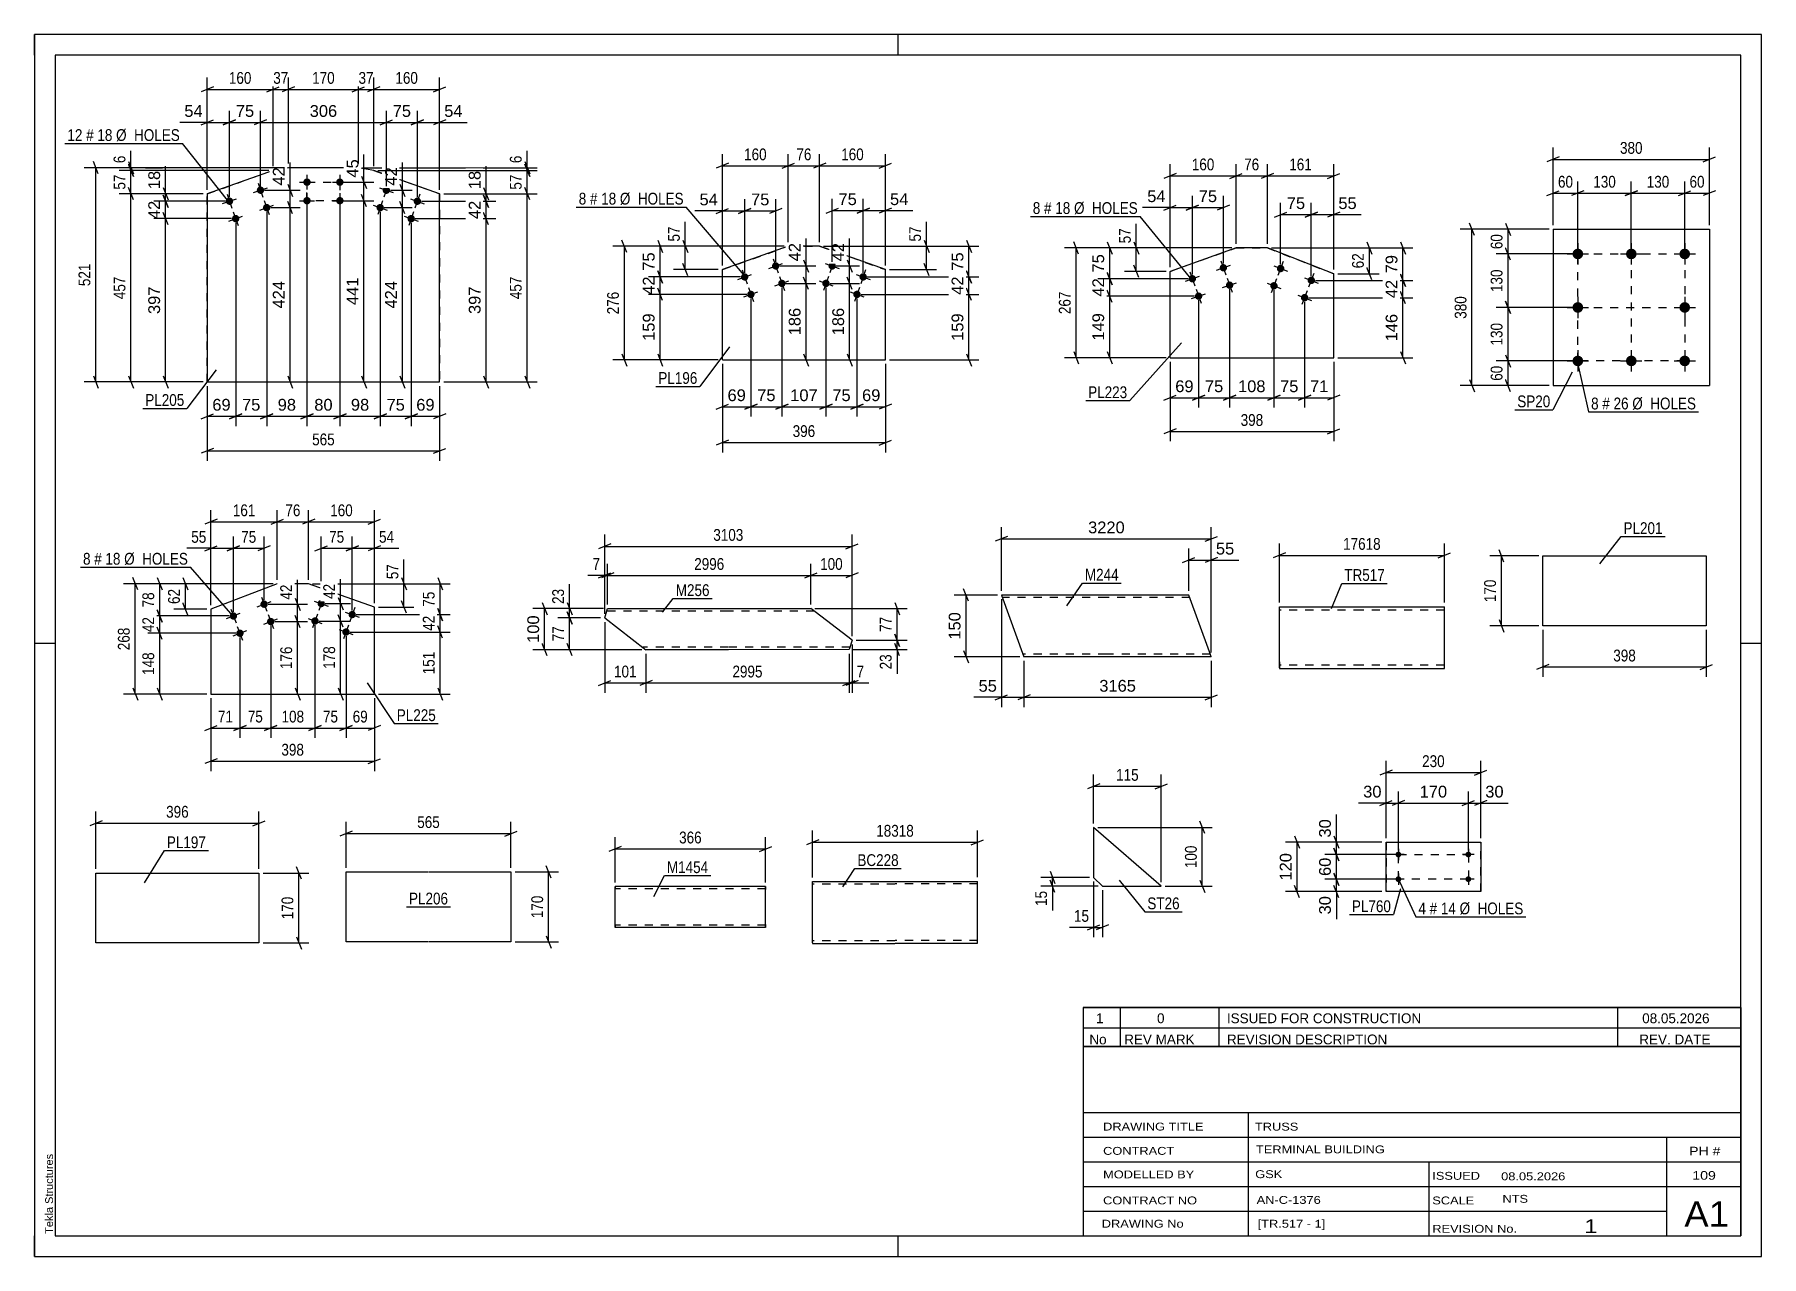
# Paper-space layout 'Layout1' of a CAD drawing. Header units: millimetres. Extents: x 0 to 420, y 0 to 297.
# The model-space entities are those that its viewports show. They can reach past a viewport. Long polylines and large blocks are cut down to what shows.
import ezdxf

# ---------------------------------------------------------------- set-up
doc = ezdxf.new("R2010")
doc.units = ezdxf.units.MM
doc.linetypes.add('DXK_LINE_DOT2', pattern=[3.9198, 1.9599, -1.9599])
doc.layers.add('Viewport layer', color=7, linetype='Continuous', plot=False)
doc.styles.add('Arial', font='ARIAL.TTF', dxfattribs={"height": 0.2})
doc.styles.add('Arial Narrow', font='ARIALN.TTF', dxfattribs={"height": 0.2})

# ---------------------------------------------------------------- blocks, each defined once
blk = doc.blocks.new('Unknown-318883881-1115')
at = {"color": 5, "linetype": 'Continuous'}
for p, q in [((420, 297), (0, 297)), ((0, 297), (0, 0)), ((0, 292), (0, 297)), ((210, 292), (210, 297)), ((420, 0), (420, 297)), ((415, 292), (5, 292)), ((5, 292), (5, 5)), ((415, 5), (415, 292)), ((5, 149), (0, 149)), ((420, 149), (415, 149)), ((0, 0), (0, 5)), ((5, 5), (415, 5)), ((210, 0), (210, 5)), ((0, 0), (420, 0))]:
    blk.add_line(p, q, dxfattribs=at)
at = {"color": 174, "linetype": 'Continuous', "style": 'Arial'}
blk.add_text('Tekla Structures', height=1.9102, rotation=90, dxfattribs=at).set_placement((4.5, 5.5))
blk = doc.blocks.new('Bolt-318883881-1932 - 1926')
at = {"linetype": 'Continuous'}
for points in [[(181.1, 241.06, -1), (179.41, 240.46, -1)], [(173.56, 238.38, -1), (171.87, 237.78, -1)], [(182.61, 236.82, -1), (180.91, 236.22, -1)], [(175.07, 234.14, -1), (173.37, 233.54, -1)]]:
    blk.add_hatch(color=1, dxfattribs=at).paths.add_polyline_path(points)
at = {"color": 1, "linetype": 'Continuous'}
for p, q in [((172.11, 239.78), (173.32, 236.39)), ((178.56, 240.16), (181.95, 241.36)), ((179.65, 242.45), (180.86, 239.06)), ((171.02, 237.48), (174.41, 238.68)), ((173.62, 235.54), (174.82, 232.15)), ((180.06, 235.91), (183.45, 237.12)), ((181.16, 238.21), (182.36, 234.82)), ((172.52, 233.24), (175.91, 234.44))]:
    blk.add_line(p, q, dxfattribs=at)
blk = doc.blocks.new('Bolt-318883881-1937 - 1926')
at = {"linetype": 'Continuous'}
for points in [[(193.96, 239.86), (193.77, 239.88), (193.6, 239.95), (193.44, 240.05), (193.3, 240.18), (193.19, 240.33), (193.12, 240.51), (193.09, 240.69), (193.1, 240.88), (193.14, 241.06), (193.22, 241.23), (193.34, 241.38), (193.48, 241.5), (193.65, 241.59), (193.83, 241.64), (194.02, 241.66), (194.2, 241.63), (194.38, 241.57), (194.54, 241.47), (194.68, 241.34), (194.78, 241.18), (194.85, 241.01), (194.89, 240.82), (194.88, 240.63), (194.83, 240.45), (194.75, 240.28), (194.64, 240.13), (194.49, 240.01), (194.33, 239.92), (194.15, 239.87)], [(192.45, 235.62), (192.27, 235.64), (192.09, 235.71), (191.93, 235.81), (191.8, 235.94), (191.69, 236.09), (191.62, 236.27), (191.59, 236.45), (191.59, 236.64), (191.64, 236.82), (191.72, 236.99), (191.83, 237.14), (191.98, 237.26), (192.14, 237.35), (192.32, 237.4), (192.51, 237.42), (192.7, 237.39), (192.88, 237.33), (193.04, 237.23), (193.17, 237.1), (193.28, 236.94), (193.35, 236.77), (193.38, 236.58), (193.37, 236.39), (193.33, 236.21), (193.25, 236.04), (193.13, 235.89), (192.99, 235.77), (192.82, 235.68), (192.64, 235.63)], [(201.5, 237.18), (201.31, 237.21), (201.14, 237.27), (200.98, 237.37), (200.84, 237.5), (200.73, 237.66), (200.66, 237.83), (200.63, 238.02), (200.64, 238.21), (200.68, 238.39), (200.76, 238.56), (200.88, 238.71), (201.02, 238.83), (201.19, 238.92), (201.37, 238.97), (201.56, 238.98), (201.74, 238.96), (201.92, 238.89), (202.08, 238.79), (202.22, 238.66), (202.32, 238.51), (202.39, 238.33), (202.43, 238.15), (202.42, 237.96), (202.37, 237.78), (202.29, 237.61), (202.18, 237.46), (202.03, 237.34), (201.87, 237.25), (201.69, 237.2)], [(199.99, 232.94), (199.81, 232.97), (199.63, 233.03), (199.47, 233.13), (199.34, 233.26), (199.23, 233.42), (199.16, 233.59), (199.13, 233.78), (199.13, 233.96), (199.18, 234.15), (199.26, 234.32), (199.37, 234.47), (199.52, 234.59), (199.68, 234.68), (199.86, 234.73), (200.05, 234.74), (200.24, 234.72), (200.42, 234.65), (200.58, 234.55), (200.71, 234.42), (200.82, 234.27), (200.89, 234.09), (200.92, 233.91), (200.91, 233.72), (200.87, 233.54), (200.79, 233.37), (200.67, 233.22), (200.53, 233.1), (200.36, 233.01), (200.18, 232.96)]]:
    blk.add_hatch(color=1, dxfattribs=at).paths.add_polyline_path(points)
at = {"color": 1, "linetype": 'Continuous'}
for p, q in [((192.29, 241.36), (195.68, 240.16)), ((194.59, 242.45), (193.39, 239.06)), ((202.13, 239.78), (200.93, 236.39)), ((190.79, 237.12), (194.18, 235.91)), ((193.09, 238.21), (191.88, 234.82)), ((200.62, 235.54), (199.42, 232.15)), ((199.83, 238.68), (203.22, 237.48)), ((198.33, 234.44), (201.72, 233.24))]:
    blk.add_line(p, q, dxfattribs=at)
blk = doc.blocks.new('Part-318883881-1952 - 1926')
at = {"color": 2, "linetype": 'Continuous'}
for p, q in [((183.32, 245.56), (167.3, 239.88)), ((190.92, 245.56), (183.32, 245.56)), ((183.32, 245.56), (183.32, 245.56)), ((206.94, 239.88), (190.92, 245.56)), ((190.92, 245.56), (190.92, 245.56)), ((167.3, 217.93), (167.3, 239.88)), ((206.94, 217.93), (206.94, 239.88)), ((167.3, 217.93), (206.94, 217.93))]:
    blk.add_line(p, q, dxfattribs=at)
at = {"color": 7, "linetype": 'DXK_LINE_DOT2'}
for p, q in [((167.3, 239.88), (183.32, 245.56)), ((183.32, 245.56), (190.92, 245.56)), ((190.92, 245.56), (206.94, 239.88)), ((167.3, 217.93), (206.94, 217.93))]:
    blk.add_line(p, q, dxfattribs=at)
blk = doc.blocks.new('Part-318883881-2906 - 2890')
at = {"color": 2, "linetype": 'Continuous'}
for p, q in [((138.66, 155.21), (139.38, 157.47)), ((139.38, 157.47), (168.71, 157.48)), ((168.81, 157.48), (188.81, 157.48)), ((198.82, 149.78), (188.81, 157.48)), ((138.66, 155.21), (148.71, 147.47)), ((168.71, 147.48), (148.71, 147.47)), ((198.09, 147.49), (168.81, 147.48)), ((198.82, 149.78), (198.09, 147.49))]:
    blk.add_line(p, q, dxfattribs=at)
at = {"color": 7, "linetype": 'DXK_LINE_DOT2'}
for p, q in [((168.71, 156.88), (139.19, 156.87)), ((189.59, 156.88), (168.81, 156.88)), ((168.71, 148.08), (147.93, 148.07)), ((198.28, 148.09), (168.81, 148.08))]:
    blk.add_line(p, q, dxfattribs=at)
blk = doc.blocks.new('Part-318883881-3788 - 3764')
at = {"color": 2, "linetype": 'Continuous'}
for p, q in [((189.23, 76.19), (189.23, 91.1)), ((189.23, 91.1), (209.23, 91.1)), ((209.33, 91.17), (229.33, 91.17)), ((229.33, 76.17), (229.33, 91.17)), ((189.23, 76.19), (189.23, 76.1)), ((189.23, 76.1), (209.23, 76.1)), ((209.33, 76.17), (229.33, 76.17))]:
    blk.add_line(p, q, dxfattribs=at)
at = {"color": 7, "linetype": 'DXK_LINE_DOT2'}
for p, q in [((209.23, 90.5), (189.23, 90.5)), ((229.33, 90.57), (209.33, 90.57)), ((189.23, 76.7), (189.23, 76.75)), ((209.23, 76.7), (189.23, 76.7)), ((229.33, 76.77), (209.33, 76.77)), ((229.33, 76.77), (229.33, 76.81))]:
    blk.add_line(p, q, dxfattribs=at)
blk = doc.blocks.new('Part-318883881-2807 - 2791')
at = {"color": 2, "linetype": 'Continuous'}
for p, q in [((260.63, 160.76), (235.17, 160.76)), ((235.17, 160.76), (240.63, 145.76)), ((280.73, 160.77), (260.73, 160.77)), ((285.75, 146.97), (280.73, 160.77)), ((260.63, 145.76), (240.63, 145.76)), ((286.19, 145.77), (260.73, 145.77)), ((286.19, 145.77), (285.75, 146.97))]:
    blk.add_line(p, q, dxfattribs=at)
at = {"color": 7, "linetype": 'DXK_LINE_DOT2'}
for p, q in [((260.63, 160.16), (235.39, 160.16)), ((280.95, 160.17), (260.73, 160.17)), ((260.63, 146.36), (240.41, 146.36)), ((285.97, 146.37), (260.73, 146.37)), ((286.16, 145.86), (286.06, 146.12)), ((286.19, 145.77), (286.16, 145.86))]:
    blk.add_line(p, q, dxfattribs=at)
blk = doc.blocks.new('Part-318883881-3468 - 3452')
at = {"color": 2, "linetype": 'Continuous'}
for p, q in [((177.81, 89.93), (141.21, 89.92)), ((141.21, 89.92), (141.21, 89.92)), ((141.21, 89.82), (141.21, 89.92)), ((141.22, 89.56), (141.21, 89.82)), ((141.22, 89.17), (141.22, 89.56)), ((141.22, 80.66), (141.22, 89.17)), ((177.81, 89.93), (177.81, 89.84)), ((177.81, 89.84), (177.81, 89.58)), ((177.81, 89.58), (177.81, 89.19)), ((177.81, 80.67), (177.81, 89.19)), ((141.22, 80.27), (141.22, 80.66)), ((141.22, 80.01), (141.22, 80.27)), ((141.22, 79.92), (141.22, 80.01)), ((177.81, 79.93), (141.22, 79.92)), ((141.22, 79.92), (141.22, 79.92)), ((177.81, 80.67), (177.81, 80.28)), ((177.81, 80.28), (177.81, 80.02)), ((177.81, 80.02), (177.81, 79.93))]:
    blk.add_line(p, q, dxfattribs=at)
at = {"color": 7, "linetype": 'DXK_LINE_DOT2'}
for p, q in [((141.21, 89.92), (141.21, 89.92)), ((141.21, 89.92), (141.21, 89.82)), ((141.21, 89.82), (141.21, 89.56)), ((141.21, 89.56), (141.21, 89.32)), ((177.81, 89.33), (141.21, 89.32)), ((141.22, 80.56), (141.21, 89.32)), ((141.22, 89.32), (141.21, 89.32)), ((141.21, 89.27), (141.21, 89.32)), ((141.22, 80.89), (141.21, 89.27)), ((141.22, 89.27), (141.22, 89.32)), ((141.22, 89.17), (141.22, 89.27)), ((141.22, 89.14), (141.22, 89.17)), ((141.22, 88.95), (141.22, 89.14)), ((141.22, 80.69), (141.22, 88.95)), ((177.81, 89.84), (177.81, 89.93)), ((177.81, 89.58), (177.81, 89.84)), ((177.81, 89.33), (177.81, 89.58)), ((177.81, 80.57), (177.81, 89.33)), ((177.81, 89.28), (177.81, 89.33)), ((177.81, 89.28), (177.81, 89.33)), ((177.81, 80.9), (177.81, 89.28)), ((177.81, 89.19), (177.81, 89.28)), ((177.81, 89.15), (177.81, 89.19)), ((177.81, 88.96), (177.81, 89.15)), ((177.81, 80.7), (177.81, 88.96)), ((141.22, 80.69), (141.22, 80.89)), ((141.22, 80.56), (141.22, 80.69)), ((141.22, 80.69), (141.22, 80.56)), ((141.22, 80.52), (141.22, 80.56)), ((141.22, 80.56), (141.22, 80.52)), ((141.22, 80.56), (141.22, 80.27)), ((177.81, 80.53), (141.22, 80.52)), ((141.22, 80.52), (141.22, 80.52)), ((141.22, 80.27), (141.22, 80.01)), ((141.22, 80.01), (141.22, 79.92)), ((141.22, 79.92), (141.22, 79.92)), ((177.81, 80.7), (177.81, 80.9)), ((177.81, 80.57), (177.81, 80.7)), ((177.81, 80.7), (177.81, 80.57)), ((177.81, 80.53), (177.81, 80.57)), ((177.81, 80.57), (177.81, 80.53)), ((177.81, 80.28), (177.81, 80.57)), ((177.81, 80.02), (177.81, 80.28)), ((177.81, 79.93), (177.81, 80.02))]:
    blk.add_line(p, q, dxfattribs=at)
blk = doc.blocks.new('Part-318883881-3585 - 3569')
at = {"color": 2, "linetype": 'Continuous'}
for p, q in [((14.93, 76.2), (14.93, 93.2)), ((14.93, 93.2), (54.57, 93.2)), ((54.57, 93.2), (54.57, 76.2)), ((54.57, 76.2), (14.93, 76.2))]:
    blk.add_line(p, q, dxfattribs=at)
blk = doc.blocks.new('Bolt-318883881-3646 - 3612')
at = {"linetype": 'Continuous'}
for points in [[(375.34, 244.97, -1), (375.34, 242.37, -1)], [(388.34, 244.97, -1), (388.34, 242.37, -1)], [(401.34, 244.97, -1), (401.34, 242.37, -1)], [(375.34, 231.97, -1), (375.34, 229.37, -1)], [(401.34, 231.97, -1), (401.34, 229.37, -1)], [(375.34, 218.97, -1), (375.34, 216.37, -1)], [(388.34, 218.97, -1), (388.34, 216.37, -1)], [(401.34, 218.97, -1), (401.34, 216.37, -1)]]:
    blk.add_hatch(color=1, dxfattribs=at).paths.add_polyline_path(points)
at = {"color": 1, "linetype": 'Continuous'}
for p, q in [((372.74, 243.67), (377.94, 243.67)), ((375.34, 246.27), (375.34, 241.07)), ((385.74, 243.67), (390.94, 243.67)), ((388.34, 246.27), (388.34, 241.07)), ((398.74, 243.67), (403.94, 243.67)), ((401.34, 246.27), (401.34, 241.07)), ((375.34, 233.27), (375.34, 228.07)), ((401.34, 233.27), (401.34, 228.07)), ((372.74, 230.67), (377.94, 230.67)), ((398.74, 230.67), (403.94, 230.67)), ((375.34, 220.27), (375.34, 215.07)), ((388.34, 220.27), (388.34, 215.07)), ((401.34, 220.27), (401.34, 215.07)), ((372.74, 217.67), (377.94, 217.67)), ((385.74, 217.67), (390.94, 217.67)), ((398.74, 217.67), (403.94, 217.67))]:
    blk.add_line(p, q, dxfattribs=at)
blk = doc.blocks.new('Part-318883881-3661 - 3612')
at = {"color": 2, "linetype": 'Continuous'}
for p, q in [((369.34, 249.67), (369.34, 211.67)), ((369.34, 249.67), (407.34, 249.67)), ((407.34, 249.67), (407.34, 211.67)), ((369.34, 211.67), (407.34, 211.67))]:
    blk.add_line(p, q, dxfattribs=at)
blk = doc.blocks.new('Part-318883881-3542 - 3526')
at = {"color": 2, "linetype": 'Continuous'}
for p, q in [((366.82, 153.28), (366.82, 170.28)), ((366.82, 170.28), (406.58, 170.28)), ((406.58, 170.28), (406.58, 153.28)), ((406.58, 153.28), (366.82, 153.28))]:
    blk.add_line(p, q, dxfattribs=at)
blk = doc.blocks.new('Part-318883881-3498 - 3484')
at = {"color": 2, "linetype": 'Continuous'}
for p, q in [((75.77, 76.46), (75.77, 93.46)), ((75.77, 93.46), (95.77, 93.46)), ((95.87, 93.46), (115.87, 93.46)), ((115.87, 93.46), (115.87, 76.46)), ((95.77, 76.46), (75.77, 76.46)), ((115.87, 76.46), (95.87, 76.46))]:
    blk.add_line(p, q, dxfattribs=at)
blk = doc.blocks.new('Bolt-318883881-3354 - 3320')
at = {"linetype": 'Continuous'}
for points in [[(331.01, 97.7), (331.02, 97.84), (331.07, 97.98), (331.14, 98.11), (331.24, 98.22), (331.36, 98.3), (331.49, 98.36), (331.63, 98.39), (331.78, 98.39), (331.92, 98.36), (332.06, 98.3), (332.18, 98.22), (332.27, 98.11), (332.35, 97.98), (332.39, 97.84), (332.41, 97.7), (332.39, 97.55), (332.35, 97.41), (332.27, 97.29), (332.18, 97.18), (332.06, 97.09), (331.92, 97.03), (331.78, 97), (331.63, 97), (331.49, 97.03), (331.36, 97.09), (331.24, 97.18), (331.14, 97.29), (331.07, 97.41), (331.02, 97.55)], [(348.01, 97.7), (348.02, 97.84), (348.07, 97.98), (348.14, 98.11), (348.24, 98.22), (348.36, 98.3), (348.49, 98.36), (348.63, 98.39), (348.78, 98.39), (348.92, 98.36), (349.06, 98.3), (349.18, 98.22), (349.27, 98.11), (349.35, 97.98), (349.39, 97.84), (349.41, 97.7), (349.39, 97.55), (349.35, 97.41), (349.27, 97.29), (349.18, 97.18), (349.06, 97.09), (348.92, 97.03), (348.78, 97), (348.63, 97), (348.49, 97.03), (348.36, 97.09), (348.24, 97.18), (348.14, 97.29), (348.07, 97.41), (348.02, 97.55)], [(331.01, 91.7), (331.02, 91.84), (331.07, 91.98), (331.14, 92.11), (331.24, 92.22), (331.36, 92.3), (331.49, 92.36), (331.63, 92.39), (331.78, 92.39), (331.92, 92.36), (332.06, 92.3), (332.18, 92.22), (332.27, 92.11), (332.35, 91.98), (332.39, 91.84), (332.41, 91.7), (332.39, 91.55), (332.35, 91.41), (332.27, 91.29), (332.18, 91.18), (332.06, 91.09), (331.92, 91.03), (331.78, 91), (331.63, 91), (331.49, 91.03), (331.36, 91.09), (331.24, 91.18), (331.14, 91.29), (331.07, 91.41), (331.02, 91.55)], [(348.01, 91.7), (348.02, 91.84), (348.07, 91.98), (348.14, 92.11), (348.24, 92.22), (348.36, 92.3), (348.49, 92.36), (348.63, 92.39), (348.78, 92.39), (348.92, 92.36), (349.06, 92.3), (349.18, 92.22), (349.27, 92.11), (349.35, 91.98), (349.39, 91.84), (349.41, 91.7), (349.39, 91.55), (349.35, 91.41), (349.27, 91.29), (349.18, 91.18), (349.06, 91.09), (348.92, 91.03), (348.78, 91), (348.63, 91), (348.49, 91.03), (348.36, 91.09), (348.24, 91.18), (348.14, 91.29), (348.07, 91.41), (348.02, 91.55)]]:
    blk.add_hatch(color=1, dxfattribs=at).paths.add_polyline_path(points)
at = {"color": 1, "linetype": 'Continuous'}
for p, q in [((333.11, 97.7), (330.31, 97.7)), ((331.71, 99.1), (331.71, 96.3)), ((350.11, 97.7), (347.31, 97.7)), ((348.71, 99.1), (348.71, 96.3)), ((331.71, 93.1), (331.71, 90.3)), ((348.71, 93.1), (348.71, 90.3)), ((333.11, 91.7), (330.31, 91.7)), ((350.11, 91.7), (347.31, 91.7))]:
    blk.add_line(p, q, dxfattribs=at)
blk = doc.blocks.new('Part-318883881-3369 - 3320')
at = {"color": 2, "linetype": 'Continuous'}
for p, q in [((328.71, 88.7), (328.71, 100.7)), ((328.71, 100.7), (328.71, 100.7)), ((328.71, 100.7), (351.71, 100.7)), ((351.71, 100.7), (351.71, 88.7)), ((328.71, 88.7), (328.71, 88.7)), ((351.71, 88.7), (328.71, 88.7))]:
    blk.add_line(p, q, dxfattribs=at)
at = {"color": 7, "linetype": 'DXK_LINE_DOT2'}
for p, q in [((328.71, 100.7), (328.71, 88.7)), ((328.71, 100.7), (328.71, 100.7)), ((351.71, 88.7), (351.71, 100.7)), ((328.71, 88.7), (328.71, 88.7))]:
    blk.add_line(p, q, dxfattribs=at)
blk = doc.blocks.new('Part-318883881-3301 - 3277')
at = {"color": 2, "linetype": 'Continuous'}
for p, q in [((302.78, 144.52), (302.78, 157.92)), ((302.78, 157.92), (322.78, 157.92)), ((322.88, 157.92), (342.88, 157.92)), ((342.88, 142.92), (342.88, 157.92)), ((302.78, 144.52), (302.78, 142.92)), ((302.78, 142.92), (322.78, 142.92)), ((322.88, 142.92), (342.88, 142.92))]:
    blk.add_line(p, q, dxfattribs=at)
at = {"color": 7, "linetype": 'DXK_LINE_DOT2'}
for p, q in [((322.78, 157.12), (302.78, 157.12)), ((342.88, 157.12), (322.88, 157.12)), ((302.78, 143.04), (302.78, 144.52)), ((302.78, 143.72), (302.78, 143.78)), ((322.78, 143.72), (302.78, 143.72)), ((342.88, 143.72), (322.88, 143.72)), ((342.88, 143.72), (342.88, 143.78))]:
    blk.add_line(p, q, dxfattribs=at)
blk = doc.blocks.new('Part-318883881-3224 - 3208')
at = {"color": 2, "linetype": 'Continuous'}
for p, q in [((257.58, 104.27), (257.58, 92.13)), ((274.01, 89.99), (257.58, 104.27)), ((257.58, 92.13), (259.72, 89.99)), ((259.72, 89.99), (274.01, 89.99))]:
    blk.add_line(p, q, dxfattribs=at)
blk = doc.blocks.new('Part-318883881-2200 - 2184')
at = {"color": 2, "linetype": 'Continuous'}
for p, q in [((292.21, 245.13), (276.19, 239.44)), ((299.83, 245.13), (292.21, 245.13)), ((292.21, 245.13), (292.21, 245.13)), ((315.97, 238.88), (299.83, 245.13)), ((299.83, 245.13), (299.83, 245.13)), ((276.19, 218.46), (276.19, 239.44)), ((315.97, 218.46), (315.97, 238.88)), ((276.19, 218.46), (315.97, 218.46))]:
    blk.add_line(p, q, dxfattribs=at)
at = {"color": 7, "linetype": 'DXK_LINE_DOT2'}
for p, q in [((276.19, 239.44), (292.21, 245.13)), ((292.21, 245.13), (299.83, 245.13)), ((299.83, 245.13), (315.97, 238.88)), ((276.19, 218.46), (315.97, 218.46))]:
    blk.add_line(p, q, dxfattribs=at)
blk = doc.blocks.new('Bolt-318883881-2205 - 2184')
at = {"linetype": 'Continuous'}
for points in [[(303.03, 239.23), (302.84, 239.25), (302.66, 239.32), (302.5, 239.41), (302.37, 239.54), (302.26, 239.7), (302.19, 239.87), (302.15, 240.06), (302.16, 240.25), (302.2, 240.43), (302.29, 240.6), (302.4, 240.75), (302.54, 240.87), (302.71, 240.96), (302.89, 241.01), (303.08, 241.03), (303.26, 241), (303.44, 240.94), (303.6, 240.84), (303.74, 240.71), (303.84, 240.55), (303.92, 240.38), (303.95, 240.19), (303.94, 240.01), (303.9, 239.82), (303.82, 239.65), (303.7, 239.51), (303.56, 239.38), (303.39, 239.29), (303.21, 239.24)], [(301.4, 235.03), (301.21, 235.06), (301.04, 235.12), (300.88, 235.22), (300.74, 235.35), (300.64, 235.5), (300.56, 235.68), (300.53, 235.86), (300.54, 236.05), (300.58, 236.23), (300.66, 236.4), (300.78, 236.55), (300.92, 236.67), (301.09, 236.76), (301.27, 236.82), (301.45, 236.83), (301.64, 236.8), (301.82, 236.74), (301.98, 236.64), (302.11, 236.51), (302.22, 236.36), (302.29, 236.18), (302.33, 236), (302.32, 235.81), (302.28, 235.63), (302.19, 235.46), (302.08, 235.31), (301.94, 235.19), (301.77, 235.1), (301.59, 235.04)], [(310.49, 236.34), (310.3, 236.37), (310.12, 236.43), (309.96, 236.53), (309.83, 236.66), (309.72, 236.81), (309.65, 236.99), (309.62, 237.17), (309.62, 237.36), (309.67, 237.54), (309.75, 237.71), (309.86, 237.86), (310.01, 237.98), (310.17, 238.07), (310.35, 238.13), (310.54, 238.14), (310.73, 238.11), (310.9, 238.05), (311.06, 237.95), (311.2, 237.82), (311.31, 237.67), (311.38, 237.49), (311.41, 237.31), (311.4, 237.12), (311.36, 236.94), (311.28, 236.77), (311.16, 236.62), (311.02, 236.5), (310.85, 236.41), (310.67, 236.35)], [(308.86, 232.14), (308.68, 232.17), (308.5, 232.23), (308.34, 232.33), (308.2, 232.46), (308.1, 232.62), (308.03, 232.79), (307.99, 232.98), (308, 233.16), (308.04, 233.35), (308.12, 233.52), (308.24, 233.67), (308.38, 233.79), (308.55, 233.88), (308.73, 233.93), (308.92, 233.94), (309.1, 233.92), (309.28, 233.85), (309.44, 233.76), (309.58, 233.63), (309.68, 233.47), (309.75, 233.3), (309.79, 233.11), (309.78, 232.92), (309.74, 232.74), (309.65, 232.57), (309.54, 232.42), (309.4, 232.3), (309.23, 232.21), (309.05, 232.16)]]:
    blk.add_hatch(color=1, dxfattribs=at).paths.add_polyline_path(points)
at = {"color": 1, "linetype": 'Continuous'}
for p, q in [((301.37, 240.78), (304.73, 239.48)), ((303.7, 241.81), (302.4, 238.45)), ((299.75, 236.58), (303.11, 235.28)), ((302.08, 237.61), (300.78, 234.25)), ((308.83, 237.89), (312.19, 236.59)), ((311.16, 238.92), (309.86, 235.56)), ((307.21, 233.69), (310.57, 232.39)), ((309.54, 234.72), (308.24, 231.36))]:
    blk.add_line(p, q, dxfattribs=at)
blk = doc.blocks.new('Bolt-318883881-2210 - 2184')
at = {"linetype": 'Continuous'}
for points in [[(289.99, 240.62, -1), (288.29, 240.02, -1)], [(282.45, 237.95, -1), (280.75, 237.35, -1)], [(291.5, 236.38, -1), (289.8, 235.78, -1)], [(283.96, 233.71, -1), (282.26, 233.11, -1)]]:
    blk.add_hatch(color=1, dxfattribs=at).paths.add_polyline_path(points)
at = {"color": 1, "linetype": 'Continuous'}
for p, q in [((287.45, 239.72), (290.84, 240.93)), ((288.54, 242.02), (289.74, 238.63)), ((279.91, 237.05), (283.3, 238.25)), ((281, 239.35), (282.2, 235.95)), ((288.95, 235.48), (292.34, 236.68)), ((290.05, 237.78), (291.25, 234.39)), ((281.41, 232.81), (284.8, 234.01)), ((282.51, 235.1), (283.71, 231.71))]:
    blk.add_line(p, q, dxfattribs=at)
blk = doc.blocks.new('Bolt-318883881-1250 - 1209')
at = {"linetype": 'Continuous'}
for points in [[(65.36, 261.12), (65.38, 261.3), (65.44, 261.48), (65.53, 261.65), (65.66, 261.79), (65.81, 261.9), (65.98, 261.97), (66.16, 262.01), (66.35, 262.01), (66.53, 261.98), (66.71, 261.9), (66.86, 261.79), (66.99, 261.65), (67.08, 261.49), (67.14, 261.31), (67.16, 261.12), (67.14, 260.94), (67.08, 260.76), (66.99, 260.59), (66.86, 260.45), (66.71, 260.34), (66.54, 260.26), (66.36, 260.22), (66.17, 260.22), (65.98, 260.26), (65.81, 260.34), (65.66, 260.45), (65.53, 260.59), (65.44, 260.75), (65.38, 260.93)], [(73.36, 261.12), (73.38, 261.3), (73.44, 261.48), (73.53, 261.65), (73.66, 261.79), (73.81, 261.9), (73.98, 261.97), (74.16, 262.01), (74.35, 262.01), (74.53, 261.98), (74.71, 261.9), (74.86, 261.79), (74.99, 261.65), (75.08, 261.49), (75.14, 261.31), (75.16, 261.12), (75.14, 260.94), (75.08, 260.76), (74.99, 260.59), (74.86, 260.45), (74.71, 260.34), (74.54, 260.26), (74.36, 260.22), (74.17, 260.22), (73.98, 260.26), (73.81, 260.34), (73.66, 260.45), (73.53, 260.59), (73.44, 260.75), (73.38, 260.93)], [(65.36, 256.62), (65.38, 256.8), (65.44, 256.98), (65.53, 257.15), (65.66, 257.29), (65.81, 257.4), (65.98, 257.47), (66.16, 257.51), (66.35, 257.51), (66.53, 257.48), (66.71, 257.4), (66.86, 257.29), (66.99, 257.15), (67.08, 256.99), (67.14, 256.81), (67.16, 256.62), (67.14, 256.44), (67.08, 256.26), (66.99, 256.09), (66.86, 255.95), (66.71, 255.84), (66.54, 255.76), (66.36, 255.72), (66.17, 255.72), (65.98, 255.76), (65.81, 255.84), (65.66, 255.95), (65.53, 256.09), (65.44, 256.25), (65.38, 256.43)], [(73.36, 256.62), (73.38, 256.8), (73.44, 256.98), (73.53, 257.15), (73.66, 257.29), (73.81, 257.4), (73.98, 257.47), (74.16, 257.51), (74.35, 257.51), (74.53, 257.48), (74.71, 257.4), (74.86, 257.29), (74.99, 257.15), (75.08, 256.99), (75.14, 256.81), (75.16, 256.62), (75.14, 256.44), (75.08, 256.26), (74.99, 256.09), (74.86, 255.95), (74.71, 255.84), (74.54, 255.76), (74.36, 255.72), (74.17, 255.72), (73.98, 255.76), (73.81, 255.84), (73.66, 255.95), (73.53, 256.09), (73.44, 256.25), (73.38, 256.43)]]:
    blk.add_hatch(color=1, dxfattribs=at).paths.add_polyline_path(points)
at = {"color": 1, "linetype": 'Continuous'}
for p, q in [((64.46, 261.12), (68.06, 261.12)), ((66.26, 262.92), (66.26, 259.32)), ((72.46, 261.12), (76.06, 261.12)), ((74.26, 262.92), (74.26, 259.32)), ((64.46, 256.62), (68.06, 256.62)), ((66.26, 258.42), (66.26, 254.82)), ((72.46, 256.62), (76.06, 256.62)), ((74.26, 258.42), (74.26, 254.82))]:
    blk.add_line(p, q, dxfattribs=at)
blk = doc.blocks.new('Bolt-318883881-1245 - 1209')
at = {"linetype": 'Continuous'}
for points in [[(46.51, 256.49), (46.53, 256.68), (46.59, 256.86), (46.68, 257.02), (46.81, 257.16), (46.96, 257.28), (47.13, 257.35), (47.31, 257.39), (47.5, 257.39), (47.69, 257.36), (47.86, 257.28), (48.01, 257.17), (48.14, 257.03), (48.23, 256.87), (48.29, 256.69), (48.31, 256.51), (48.3, 256.32), (48.24, 256.14), (48.15, 255.98), (48.02, 255.83), (47.87, 255.72), (47.7, 255.65), (47.51, 255.6), (47.33, 255.6), (47.14, 255.64), (46.97, 255.72), (46.82, 255.83), (46.69, 255.96), (46.59, 256.13), (46.54, 256.31)], [(54.05, 259.17), (54.07, 259.35), (54.13, 259.53), (54.22, 259.7), (54.35, 259.84), (54.5, 259.95), (54.67, 260.03), (54.85, 260.07), (55.04, 260.07), (55.23, 260.03), (55.4, 259.96), (55.55, 259.85), (55.68, 259.71), (55.77, 259.55), (55.83, 259.37), (55.85, 259.18), (55.84, 258.99), (55.78, 258.81), (55.69, 258.65), (55.56, 258.51), (55.41, 258.4), (55.24, 258.32), (55.05, 258.28), (54.87, 258.28), (54.68, 258.32), (54.51, 258.39), (54.36, 258.5), (54.23, 258.64), (54.13, 258.8), (54.07, 258.98)], [(48.02, 252.25), (48.04, 252.44), (48.09, 252.62), (48.19, 252.78), (48.31, 252.92), (48.46, 253.03), (48.63, 253.11), (48.82, 253.15), (49.01, 253.15), (49.19, 253.12), (49.36, 253.04), (49.52, 252.93), (49.64, 252.79), (49.74, 252.63), (49.8, 252.45), (49.82, 252.26), (49.8, 252.08), (49.74, 251.9), (49.65, 251.73), (49.53, 251.59), (49.37, 251.48), (49.2, 251.4), (49.02, 251.36), (48.83, 251.36), (48.65, 251.4), (48.47, 251.48), (48.32, 251.58), (48.19, 251.72), (48.1, 251.89), (48.04, 252.06)], [(55.56, 254.93), (55.58, 255.11), (55.63, 255.29), (55.73, 255.46), (55.85, 255.6), (56, 255.71), (56.17, 255.79), (56.36, 255.83), (56.55, 255.83), (56.73, 255.79), (56.9, 255.72), (57.06, 255.61), (57.18, 255.47), (57.28, 255.3), (57.34, 255.13), (57.36, 254.94), (57.34, 254.75), (57.28, 254.57), (57.19, 254.41), (57.07, 254.27), (56.91, 254.16), (56.74, 254.08), (56.56, 254.04), (56.37, 254.04), (56.19, 254.07), (56.01, 254.15), (55.86, 254.26), (55.73, 254.4), (55.64, 254.56), (55.58, 254.74)]]:
    blk.add_hatch(color=1, dxfattribs=at).paths.add_polyline_path(points)
at = {"color": 1, "linetype": 'Continuous'}
for p, q in [((54.35, 260.87), (55.56, 257.48)), ((45.72, 255.9), (49.11, 257.1)), ((46.81, 258.2), (48.02, 254.8)), ((53.26, 258.57), (56.65, 259.78)), ((55.86, 256.63), (57.06, 253.24)), ((47.22, 251.66), (50.61, 252.86)), ((48.32, 253.95), (49.52, 250.56)), ((54.76, 254.33), (58.15, 255.53))]:
    blk.add_line(p, q, dxfattribs=at)
blk = doc.blocks.new('Bolt-318883881-1255 - 1209')
at = {"linetype": 'Continuous'}
for points in [[(84.67, 259.17), (84.69, 259.36), (84.74, 259.53), (84.84, 259.7), (84.96, 259.84), (85.12, 259.95), (85.29, 260.02), (85.47, 260.06), (85.66, 260.06), (85.84, 260.03), (86.02, 259.95), (86.17, 259.84), (86.29, 259.7), (86.39, 259.54), (86.45, 259.36), (86.47, 259.17), (86.45, 258.98), (86.39, 258.8), (86.29, 258.64), (86.17, 258.5), (86.02, 258.39), (85.84, 258.31), (85.66, 258.27), (85.47, 258.27), (85.29, 258.31), (85.12, 258.39), (84.96, 258.5), (84.84, 258.64), (84.74, 258.8), (84.69, 258.98)], [(92.21, 256.49), (92.22, 256.68), (92.28, 256.86), (92.38, 257.02), (92.5, 257.16), (92.65, 257.27), (92.83, 257.35), (93.01, 257.39), (93.2, 257.39), (93.38, 257.35), (93.55, 257.27), (93.71, 257.16), (93.83, 257.02), (93.93, 256.86), (93.99, 256.68), (94.01, 256.5), (93.99, 256.31), (93.93, 256.13), (93.83, 255.97), (93.71, 255.83), (93.56, 255.72), (93.38, 255.64), (93.2, 255.6), (93.01, 255.6), (92.83, 255.64), (92.66, 255.71), (92.5, 255.82), (92.38, 255.96), (92.28, 256.13), (92.23, 256.31)], [(83.16, 254.93), (83.18, 255.11), (83.24, 255.29), (83.33, 255.46), (83.46, 255.6), (83.61, 255.71), (83.78, 255.78), (83.97, 255.82), (84.15, 255.82), (84.34, 255.78), (84.51, 255.71), (84.66, 255.6), (84.79, 255.46), (84.88, 255.29), (84.94, 255.12), (84.96, 254.93), (84.94, 254.74), (84.88, 254.56), (84.79, 254.4), (84.66, 254.26), (84.51, 254.15), (84.34, 254.07), (84.16, 254.03), (83.97, 254.03), (83.78, 254.07), (83.61, 254.15), (83.46, 254.26), (83.33, 254.4), (83.24, 254.56), (83.18, 254.74)], [(90.7, 252.25), (90.72, 252.44), (90.78, 252.62), (90.87, 252.78), (91, 252.92), (91.15, 253.03), (91.32, 253.11), (91.51, 253.15), (91.69, 253.15), (91.88, 253.11), (92.05, 253.03), (92.2, 252.92), (92.33, 252.78), (92.42, 252.62), (92.48, 252.44), (92.5, 252.25), (92.48, 252.07), (92.42, 251.89), (92.33, 251.72), (92.2, 251.58), (92.05, 251.47), (91.88, 251.4), (91.7, 251.36), (91.51, 251.36), (91.32, 251.4), (91.15, 251.47), (91, 251.58), (90.87, 251.72), (90.78, 251.89), (90.72, 252.07)]]:
    blk.add_hatch(color=1, dxfattribs=at).paths.add_polyline_path(points)
at = {"color": 1, "linetype": 'Continuous'}
for p, q in [((86.17, 260.87), (84.96, 257.47)), ((84.66, 256.62), (83.46, 253.23)), ((83.87, 259.77), (87.26, 258.57)), ((91.41, 257.1), (94.8, 255.89)), ((93.71, 258.19), (92.5, 254.8)), ((82.36, 255.53), (85.76, 254.33)), ((89.9, 252.85), (93.3, 251.65)), ((92.2, 253.95), (91, 250.56))]:
    blk.add_line(p, q, dxfattribs=at)
blk = doc.blocks.new('Part-318883881-1270 - 1209')
at = {"color": 2, "linetype": 'Continuous'}
for p, q in [((61.76, 264.62), (58.02, 263.98)), ((78.76, 264.62), (61.76, 264.62)), ((82.49, 263.97), (78.76, 264.62)), ((58.02, 263.98), (42, 258.29)), ((98.52, 258.29), (82.49, 263.97)), ((42, 258.29), (42, 212.56)), ((42, 258.29), (42, 258.29)), ((98.52, 212.56), (98.52, 258.29)), ((98.52, 258.29), (98.52, 258.29)), ((42, 212.56), (98.52, 212.56))]:
    blk.add_line(p, q, dxfattribs=at)
at = {"color": 7, "linetype": 'DXK_LINE_DOT2'}
for p, q in [((42, 258.29), (58.02, 263.98)), ((82.49, 263.97), (98.52, 258.29)), ((42, 212.56), (42, 258.29)), ((98.52, 258.29), (98.52, 212.56))]:
    blk.add_line(p, q, dxfattribs=at)
blk = doc.blocks.new('Part-318883881-16023 - 16022')
at = {"color": 2, "linetype": 'Continuous'}
for p, q in [((59.03, 163.5), (42.91, 157.34)), ((66.64, 163.5), (59.03, 163.5)), ((82.66, 157.82), (66.64, 163.5)), ((42.91, 157.34), (42.91, 136.69)), ((82.66, 136.69), (82.66, 157.82)), ((42.91, 136.69), (82.66, 136.69))]:
    blk.add_line(p, q, dxfattribs=at)
blk = doc.blocks.new('Bolt-318883881-16024 - 16022')
at = {"linetype": 'Continuous'}
for points in [[(49.2, 156, -1), (47.52, 155.35, -1)], [(56.67, 158.85, -1), (54.99, 158.21, -1)], [(50.8, 151.79, -1), (49.12, 151.15, -1)], [(58.28, 154.65, -1), (56.6, 154, -1)]]:
    blk.add_hatch(color=1, dxfattribs=at).paths.add_polyline_path(points)
at = {"color": 1, "linetype": 'Continuous'}
for p, q in [((55.19, 160.21), (56.47, 156.85)), ((46.68, 155.03), (50.04, 156.32)), ((47.72, 157.36), (49, 153.99)), ((54.15, 157.89), (57.51, 159.17)), ((56.79, 156.01), (58.08, 152.64)), ((48.28, 150.83), (51.64, 152.11)), ((49.32, 153.15), (50.61, 149.79)), ((55.76, 153.68), (59.12, 154.97))]:
    blk.add_line(p, q, dxfattribs=at)
blk = doc.blocks.new('Bolt-318883881-16025 - 16022')
at = {"linetype": 'Continuous'}
for points in [[(70.56, 158.39, -1), (68.87, 159, -1)], [(78.1, 155.72, -1), (76.41, 156.32, -1)], [(69.06, 154.15, -1), (67.36, 154.76, -1)], [(76.6, 151.48, -1), (74.9, 152.08, -1)]]:
    blk.add_hatch(color=1, dxfattribs=at).paths.add_polyline_path(points)
at = {"color": 1, "linetype": 'Continuous'}
for p, q in [((70.32, 160.39), (69.11, 157)), ((68.81, 156.15), (67.61, 152.76)), ((68.02, 159.3), (71.41, 158.09)), ((75.56, 156.62), (78.95, 155.42)), ((77.86, 157.72), (76.65, 154.32)), ((66.51, 155.06), (69.91, 153.85)), ((74.05, 152.38), (77.45, 151.18)), ((76.35, 153.48), (75.15, 150.08))]:
    blk.add_line(p, q, dxfattribs=at)
blk = doc.blocks.new('Rectangle-318883881-3750 - 3612')
at = {"color": 1, "linetype": 'DXK_LINE_DOT2'}
blk.add_lwpolyline([(375.34, 243.67), (401.34, 243.67), (401.34, 217.67), (375.34, 217.67), (375.34, 243.67)], close=True, dxfattribs=at)
blk = doc.blocks.new('Rectangle-318883881-3438 - 3320')
at = {"color": 1, "linetype": 'DXK_LINE_DOT2'}
blk.add_lwpolyline([(331.71, 97.7), (348.71, 97.7), (348.71, 91.7), (331.71, 91.7), (331.71, 97.7)], close=True, dxfattribs=at)
blk = doc.blocks.new('Rectangle-318883881-1624 - 1209')
at = {"color": 1, "linetype": 'DXK_LINE_DOT2'}
blk.add_lwpolyline([(66.26, 261.12), (74.26, 261.12), (74.26, 256.62), (66.26, 256.62), (66.26, 261.12)], close=True, dxfattribs=at)
blk = doc.blocks.new('Line-318883881-3743 - 3612')
at = {"color": 1, "linetype": 'DXK_LINE_DOT2'}
blk.add_line((375.34, 230.67), (401.34, 230.67), dxfattribs=at)
blk = doc.blocks.new('Rectangle-318883881-1613 - 1209')
at = {"color": 1, "linetype": 'DXK_LINE_DOT2'}
blk.add_lwpolyline([(66.26, 261.12), (74.26, 261.12), (74.26, 256.62), (66.26, 256.62), (66.26, 261.12)], close=True, dxfattribs=at)
blk = doc.blocks.new('Line-318883881-3734 - 3612')
at = {"color": 1, "linetype": 'DXK_LINE_DOT2'}
blk.add_line((388.34, 243.67), (388.34, 217.67), dxfattribs=at)
blk = doc.blocks.new('StraightDimension-318883881-1964 - 1926')
at = {"color": 7, "linetype": 'Continuous'}
for p, q in [((194.99, 240.76), (200.63, 240.76)), ((197.63, 242.26), (198.83, 239.26)), ((198.23, 236.52), (198.23, 240.76)), ((193.48, 236.52), (200.63, 236.52)), ((198.83, 235.02), (197.63, 238.02))]:
    blk.add_line(p, q, dxfattribs=at)
at = {"color": 0}
blk.add_wipeout([(197.48, 246.93), (193.28, 246.93), (193.28, 241.28), (197.48, 241.28)], dxfattribs=at)
at = {"color": 7, "linetype": 'Continuous'}
blk.add_line((198.23, 240.76), (198.23, 247.45), dxfattribs=at)
blk.add_line((198.23, 240.76), (198.23, 247.45), dxfattribs=at)
at = {"color": 3, "style": 'Arial'}
blk.add_text('42', height=2.865, rotation=90.0002, dxfattribs=at).set_placement((196.88, 241.88))
blk = doc.blocks.new('StraightDimension-318883881-2012 - 1926')
at = {"color": 7, "linetype": 'Continuous'}
for p, q in [((192.48, 235.52), (192.48, 204.15)), ((200.02, 232.84), (200.02, 204.15)), ((190.98, 205.95), (193.98, 207.15)), ((192.48, 206.55), (200.02, 206.55)), ((201.52, 207.15), (198.52, 205.95))]:
    blk.add_line(p, q, dxfattribs=at)
at = {"color": 0}
blk.add_wipeout([(199.08, 207.3), (199.08, 211.5), (193.43, 211.5), (193.43, 207.3)], dxfattribs=at)
at = {"color": 3, "style": 'Arial'}
blk.add_text('75', height=2.865, dxfattribs=at).set_placement((194.03, 207.9))
blk = doc.blocks.new('StraightDimension-318883881-1996 - 1926')
at = {"color": 7, "linetype": 'Continuous'}
for p, q in [((181.76, 235.52), (181.76, 204.15)), ((174.22, 232.84), (174.22, 204.15)), ((172.72, 205.95), (175.72, 207.15)), ((174.22, 206.55), (181.76, 206.55)), ((183.26, 207.15), (180.26, 205.95))]:
    blk.add_line(p, q, dxfattribs=at)
at = {"color": 0}
blk.add_wipeout([(180.81, 207.3), (180.81, 211.5), (175.16, 211.5), (175.16, 207.3)], dxfattribs=at)
at = {"color": 3, "style": 'Arial'}
blk.add_text('75', height=2.865, dxfattribs=at).set_placement((175.76, 207.9))
blk = doc.blocks.new('StraightDimension-318883881-2165 - 1926')
at = {"color": 7, "linetype": 'Continuous'}
for p, q in [((192.42, 265.7), (189.42, 264.5)), ((190.92, 246.56), (190.92, 267.95)), ((190.92, 265.1), (206.94, 265.1)), ((205.44, 264.5), (208.44, 265.7)), ((206.94, 240.88), (206.94, 267.95))]:
    blk.add_line(p, q, dxfattribs=at)
at = {"color": 0}
blk.add_wipeout([(202.27, 265.85), (202.27, 270.05), (195.59, 270.05), (195.59, 265.85)], dxfattribs=at)
at = {"color": 3, "style": 'Arial Narrow'}
blk.add_text('160', height=2.863, dxfattribs=at).set_placement((196.19, 266.45))
blk = doc.blocks.new('StraightDimension-318883881-2101 - 1926')
at = {"color": 7, "linetype": 'Continuous'}
for p, q in [((172.71, 239.08), (172.71, 256.99)), ((180.25, 241.76), (180.25, 256.99)), ((171.21, 253.54), (174.21, 254.74)), ((172.71, 254.14), (180.25, 254.14)), ((181.75, 254.74), (178.75, 253.54))]:
    blk.add_line(p, q, dxfattribs=at)
at = {"color": 0}
blk.add_wipeout([(179.31, 254.89), (179.31, 259.09), (173.66, 259.09), (173.66, 254.89)], dxfattribs=at)
at = {"color": 3, "style": 'Arial'}
blk.add_text('75', height=2.865, dxfattribs=at).set_placement((174.26, 255.49))
blk = doc.blocks.new('StraightDimension-318883881-2111 - 1926')
at = {"color": 7, "linetype": 'Continuous'}
for p, q in [((167.3, 240.88), (167.3, 256.99)), ((172.71, 239.08), (172.71, 256.99)), ((165.8, 253.54), (168.8, 254.74)), ((167.3, 254.14), (172.71, 254.14)), ((174.21, 254.74), (171.21, 253.54))]:
    blk.add_line(p, q, dxfattribs=at)
at = {"color": 0}
blk.add_wipeout([(166.78, 254.89), (166.78, 259.09), (161.13, 259.09), (161.13, 254.89)], dxfattribs=at)
at = {"color": 7, "linetype": 'Continuous'}
blk.add_line((167.3, 254.14), (160.61, 254.14), dxfattribs=at)
blk.add_line((167.3, 254.14), (160.61, 254.14), dxfattribs=at)
at = {"color": 3, "style": 'Arial'}
blk.add_text('54', height=2.865, dxfattribs=at).set_placement((161.73, 255.49))
blk = doc.blocks.new('StraightDimension-318883881-1954 - 1926')
at = {"color": 7, "linetype": 'Continuous'}
for p, q in [((193.48, 236.52), (200.63, 236.52)), ((198.83, 235.02), (197.63, 238.02)), ((198.23, 217.93), (198.23, 236.52)), ((197.63, 219.43), (198.83, 216.43)), ((193.51, 217.93), (200.63, 217.93))]:
    blk.add_line(p, q, dxfattribs=at)
at = {"color": 0}
blk.add_wipeout([(197.48, 231.16), (193.28, 231.16), (193.28, 223.29), (197.48, 223.29)], dxfattribs=at)
at = {"color": 3, "style": 'Arial'}
blk.add_text('186', height=2.865, rotation=90.0002, dxfattribs=at).set_placement((196.88, 223.89))
blk = doc.blocks.new('StraightDimension-318883881-2086 - 1926')
at = {"color": 7, "linetype": 'Continuous'}
for p, q in [((151.55, 239.58), (152.75, 236.58)), ((171.71, 238.08), (149.3, 238.08)), ((152.75, 232.34), (151.55, 235.34)), ((152.15, 233.84), (152.15, 238.08)), ((173.22, 233.84), (149.3, 233.84))]:
    blk.add_line(p, q, dxfattribs=at)
at = {"color": 0}
blk.add_wipeout([(151.4, 238.79), (147.2, 238.79), (147.2, 233.14), (151.4, 233.14)], dxfattribs=at)
at = {"color": 3, "style": 'Arial'}
blk.add_text('42', height=2.865, rotation=90.0002, dxfattribs=at).set_placement((150.8, 233.74))
blk = doc.blocks.new('StraightDimension-318883881-1975 - 1926')
at = {"color": 7, "linetype": 'Continuous'}
for p, q in [((182.76, 236.52), (190.05, 236.52)), ((188.25, 235.02), (187.05, 238.02)), ((187.65, 217.93), (187.65, 236.52)), ((187.05, 219.43), (188.25, 216.43)), ((168.3, 217.93), (190.05, 217.93))]:
    blk.add_line(p, q, dxfattribs=at)
at = {"color": 0}
blk.add_wipeout([(186.9, 231.16), (182.7, 231.16), (182.7, 223.29), (186.9, 223.29)], dxfattribs=at)
at = {"color": 3, "style": 'Arial'}
blk.add_text('186', height=2.865, rotation=90.0002, dxfattribs=at).set_placement((186.3, 223.89))
blk = doc.blocks.new('StraightDimension-318883881-1981 - 1926')
at = {"color": 7, "linetype": 'Continuous'}
for p, q in [((181.25, 240.76), (190.05, 240.76)), ((187.05, 242.26), (188.25, 239.26)), ((187.65, 236.52), (187.65, 240.76)), ((182.76, 236.52), (190.05, 236.52)), ((188.25, 235.02), (187.05, 238.02))]:
    blk.add_line(p, q, dxfattribs=at)
at = {"color": 0}
blk.add_wipeout([(186.9, 246.93), (182.7, 246.93), (182.7, 241.28), (186.9, 241.28)], dxfattribs=at)
at = {"color": 7, "linetype": 'Continuous'}
blk.add_line((187.65, 240.76), (187.65, 247.45), dxfattribs=at)
blk.add_line((187.65, 240.76), (187.65, 247.45), dxfattribs=at)
at = {"color": 3, "style": 'Arial'}
blk.add_text('42', height=2.865, rotation=90.0002, dxfattribs=at).set_placement((186.3, 241.88))
blk = doc.blocks.new('StraightDimension-318883881-2071 - 1926')
at = {"color": 7, "linetype": 'Continuous'}
for p, q in [((182.32, 245.56), (140.62, 245.56)), ((144.07, 244.06), (142.87, 247.06)), ((143.47, 217.93), (143.47, 245.56)), ((142.87, 219.43), (144.07, 216.43)), ((166.3, 217.93), (140.62, 217.93))]:
    blk.add_line(p, q, dxfattribs=at)
at = {"color": 0}
blk.add_wipeout([(142.72, 235.09), (138.52, 235.09), (138.52, 228.4), (142.72, 228.4)], dxfattribs=at)
at = {"color": 3, "style": 'Arial Narrow'}
blk.add_text('276', height=2.863, rotation=90.0002, dxfattribs=at).set_placement((142.12, 229))
blk = doc.blocks.new('StraightDimension-318883881-1990 - 1926')
at = {"color": 7, "linetype": 'Continuous'}
for p, q in [((174.22, 232.84), (174.22, 204.15)), ((167.3, 216.93), (167.3, 204.15)), ((165.8, 205.95), (168.8, 207.15)), ((167.3, 206.55), (174.22, 206.55)), ((175.72, 207.15), (172.72, 205.95))]:
    blk.add_line(p, q, dxfattribs=at)
at = {"color": 0}
blk.add_wipeout([(173.58, 207.3), (173.58, 211.5), (167.94, 211.5), (167.94, 207.3)], dxfattribs=at)
at = {"color": 3, "style": 'Arial'}
blk.add_text('69', height=2.865, dxfattribs=at).set_placement((168.54, 207.9))
blk = doc.blocks.new('StraightDimension-318883881-2145 - 1926')
at = {"color": 7, "linetype": 'Continuous'}
for p, q in [((168.8, 265.7), (165.8, 264.5)), ((167.3, 240.88), (167.3, 267.95)), ((167.3, 265.1), (183.32, 265.1)), ((181.82, 264.5), (184.82, 265.7)), ((183.32, 246.56), (183.32, 267.95))]:
    blk.add_line(p, q, dxfattribs=at)
at = {"color": 0}
blk.add_wipeout([(178.66, 265.85), (178.66, 270.05), (171.97, 270.05), (171.97, 265.85)], dxfattribs=at)
at = {"color": 3, "style": 'Arial Narrow'}
blk.add_text('160', height=2.863, dxfattribs=at).set_placement((172.57, 266.45))
blk = doc.blocks.new('StraightDimension-318883881-2004 - 1926')
at = {"color": 7, "linetype": 'Continuous'}
for p, q in [((181.76, 235.52), (181.76, 204.15)), ((192.48, 235.52), (192.48, 204.15)), ((180.26, 205.95), (183.26, 207.15)), ((181.76, 206.55), (192.48, 206.55)), ((193.98, 207.15), (190.98, 205.95))]:
    blk.add_line(p, q, dxfattribs=at)
at = {"color": 0}
blk.add_wipeout([(191.06, 207.3), (191.06, 211.5), (183.19, 211.5), (183.19, 207.3)], dxfattribs=at)
at = {"color": 3, "style": 'Arial'}
blk.add_text('107', height=2.865, dxfattribs=at).set_placement((183.79, 207.9))
blk = doc.blocks.new('StraightDimension-318883881-2020 - 1926')
at = {"color": 7, "linetype": 'Continuous'}
for p, q in [((200.02, 232.84), (200.02, 204.15)), ((206.94, 216.93), (206.94, 204.15)), ((198.52, 205.95), (201.52, 207.15)), ((200.02, 206.55), (206.94, 206.55)), ((208.44, 207.15), (205.44, 205.95))]:
    blk.add_line(p, q, dxfattribs=at)
at = {"color": 0}
blk.add_wipeout([(206.3, 207.3), (206.3, 211.5), (200.66, 211.5), (200.66, 207.3)], dxfattribs=at)
at = {"color": 3, "style": 'Arial'}
blk.add_text('69', height=2.865, dxfattribs=at).set_placement((201.26, 207.9))
blk = doc.blocks.new('StraightDimension-318883881-2050 - 1926')
at = {"color": 7, "linetype": 'Continuous'}
for p, q in [((201.53, 239.08), (201.53, 257.05)), ((206.94, 240.88), (206.94, 257.05)), ((200.03, 253.6), (203.03, 254.8)), ((201.53, 254.2), (206.94, 254.2)), ((208.44, 254.8), (205.44, 253.6))]:
    blk.add_line(p, q, dxfattribs=at)
at = {"color": 0}
blk.add_wipeout([(213.11, 254.95), (213.11, 259.15), (207.46, 259.15), (207.46, 254.95)], dxfattribs=at)
at = {"color": 7, "linetype": 'Continuous'}
blk.add_line((206.94, 254.2), (213.64, 254.2), dxfattribs=at)
blk.add_line((206.94, 254.2), (213.64, 254.2), dxfattribs=at)
at = {"color": 3, "style": 'Arial'}
blk.add_text('54', height=2.865, dxfattribs=at).set_placement((208.06, 255.55))
blk = doc.blocks.new('StraightDimension-318883881-2027 - 1926')
at = {"color": 7, "linetype": 'Continuous'}
for p, q in [((227.85, 232.34), (226.65, 235.34)), ((201.02, 233.84), (229.65, 233.84)), ((227.25, 217.93), (227.25, 233.84)), ((226.65, 219.43), (227.85, 216.43)), ((207.94, 217.93), (229.65, 217.93))]:
    blk.add_line(p, q, dxfattribs=at)
at = {"color": 0}
blk.add_wipeout([(226.5, 229.82), (222.3, 229.82), (222.3, 221.95), (226.5, 221.95)], dxfattribs=at)
at = {"color": 3, "style": 'Arial'}
blk.add_text('159', height=2.865, rotation=90.0002, dxfattribs=at).set_placement((225.9, 222.55))
blk = doc.blocks.new('StraightDimension-318883881-2033 - 1926')
at = {"color": 7, "linetype": 'Continuous'}
for p, q in [((191.92, 245.56), (229.65, 245.56)), ((226.65, 247.06), (227.85, 244.06)), ((227.25, 238.08), (227.25, 245.56)), ((227.85, 236.58), (226.65, 239.58)), ((202.53, 238.08), (229.65, 238.08))]:
    blk.add_line(p, q, dxfattribs=at)
at = {"color": 0}
blk.add_wipeout([(226.5, 244.65), (222.3, 244.65), (222.3, 239), (226.5, 239)], dxfattribs=at)
at = {"color": 3, "style": 'Arial'}
blk.add_text('75', height=2.865, rotation=90.0002, dxfattribs=at).set_placement((225.9, 239.6))
blk = doc.blocks.new('StraightDimension-318883881-2140 - 1926')
at = {"color": 7, "linetype": 'Continuous'}
for p, q in [((167.3, 216.93), (167.3, 195.43)), ((206.94, 216.93), (206.94, 195.43)), ((168.8, 198.43), (165.8, 197.23)), ((167.3, 197.83), (206.94, 197.83)), ((205.44, 197.23), (208.44, 198.43))]:
    blk.add_line(p, q, dxfattribs=at)
at = {"color": 0}
blk.add_wipeout([(190.46, 198.58), (190.46, 202.78), (183.78, 202.78), (183.78, 198.58)], dxfattribs=at)
at = {"color": 3, "style": 'Arial Narrow'}
blk.add_text('396', height=2.863, dxfattribs=at).set_placement((184.38, 199.18))
blk = doc.blocks.new('StraightDimension-318883881-2041 - 1926')
at = {"color": 7, "linetype": 'Continuous'}
for p, q in [((226.65, 239.58), (227.85, 236.58)), ((202.53, 238.08), (229.65, 238.08)), ((227.85, 232.34), (226.65, 235.34)), ((227.25, 233.84), (227.25, 238.08)), ((201.02, 233.84), (229.65, 233.84))]:
    blk.add_line(p, q, dxfattribs=at)
at = {"color": 0}
blk.add_wipeout([(226.5, 238.79), (222.3, 238.79), (222.3, 233.14), (226.5, 233.14)], dxfattribs=at)
at = {"color": 3, "style": 'Arial'}
blk.add_text('42', height=2.865, rotation=90.0002, dxfattribs=at).set_placement((225.9, 233.74))
blk = doc.blocks.new('StraightDimension-318883881-2060 - 1926')
at = {"color": 7, "linetype": 'Continuous'}
for p, q in [((193.99, 241.76), (193.99, 257.05)), ((201.53, 239.08), (201.53, 257.05)), ((192.49, 253.6), (195.49, 254.8)), ((193.99, 254.2), (201.53, 254.2)), ((203.03, 254.8), (200.03, 253.6))]:
    blk.add_line(p, q, dxfattribs=at)
at = {"color": 0}
blk.add_wipeout([(200.58, 254.95), (200.58, 259.15), (194.93, 259.15), (194.93, 254.95)], dxfattribs=at)
at = {"color": 3, "style": 'Arial'}
blk.add_text('75', height=2.865, dxfattribs=at).set_placement((195.53, 255.55))
blk = doc.blocks.new('StraightDimension-318883881-2078 - 1926')
at = {"color": 7, "linetype": 'Continuous'}
for p, q in [((182.32, 245.56), (149.3, 245.56)), ((151.55, 247.06), (152.75, 244.06)), ((152.15, 238.08), (152.15, 245.56)), ((152.75, 236.58), (151.55, 239.58)), ((171.71, 238.08), (149.3, 238.08))]:
    blk.add_line(p, q, dxfattribs=at)
at = {"color": 0}
blk.add_wipeout([(151.4, 244.65), (147.2, 244.65), (147.2, 239), (151.4, 239)], dxfattribs=at)
at = {"color": 3, "style": 'Arial'}
blk.add_text('75', height=2.865, rotation=90.0002, dxfattribs=at).set_placement((150.8, 239.6))
blk = doc.blocks.new('StraightDimension-318883881-2094 - 1926')
at = {"color": 7, "linetype": 'Continuous'}
for p, q in [((152.75, 232.34), (151.55, 235.34)), ((173.22, 233.84), (149.3, 233.84)), ((152.15, 217.93), (152.15, 233.84)), ((151.55, 219.43), (152.75, 216.43)), ((166.3, 217.93), (149.3, 217.93))]:
    blk.add_line(p, q, dxfattribs=at)
at = {"color": 0}
blk.add_wipeout([(151.4, 229.82), (147.2, 229.82), (147.2, 221.95), (151.4, 221.95)], dxfattribs=at)
at = {"color": 3, "style": 'Arial'}
blk.add_text('159', height=2.865, rotation=90.0002, dxfattribs=at).set_placement((150.8, 222.55))
blk = doc.blocks.new('StraightDimension-318883881-2122 - 1926')
at = {"color": 7, "linetype": 'Continuous'}
for p, q in [((182.32, 245.56), (155.42, 245.56)), ((157.67, 247.06), (158.87, 244.06)), ((158.27, 239.88), (158.27, 245.56)), ((166.3, 239.88), (155.42, 239.88)), ((158.87, 238.38), (157.67, 241.38))]:
    blk.add_line(p, q, dxfattribs=at)
at = {"color": 0}
blk.add_wipeout([(157.52, 250.94), (153.32, 250.94), (153.32, 246.09), (157.52, 246.09)], dxfattribs=at)
at = {"color": 7, "linetype": 'Continuous'}
blk.add_line((158.27, 245.56), (158.27, 251.47), dxfattribs=at)
blk.add_line((158.27, 245.56), (158.27, 251.47), dxfattribs=at)
at = {"color": 3, "style": 'Arial Narrow'}
blk.add_text('57', height=2.863, rotation=90.0002, dxfattribs=at).set_placement((156.92, 246.69))
blk = doc.blocks.new('StraightDimension-318883881-2131 - 1926')
at = {"color": 7, "linetype": 'Continuous'}
for p, q in [((191.92, 245.56), (219.34, 245.56)), ((216.34, 247.06), (217.54, 244.06)), ((216.94, 239.88), (216.94, 245.56)), ((207.94, 239.88), (219.34, 239.88)), ((217.54, 238.38), (216.34, 241.38))]:
    blk.add_line(p, q, dxfattribs=at)
at = {"color": 0}
blk.add_wipeout([(216.19, 250.94), (211.99, 250.94), (211.99, 246.09), (216.19, 246.09)], dxfattribs=at)
at = {"color": 7, "linetype": 'Continuous'}
blk.add_line((216.94, 245.56), (216.94, 251.47), dxfattribs=at)
blk.add_line((216.94, 245.56), (216.94, 251.47), dxfattribs=at)
at = {"color": 3, "style": 'Arial Narrow'}
blk.add_text('57', height=2.863, rotation=90.0002, dxfattribs=at).set_placement((215.59, 246.69))
blk = doc.blocks.new('StraightDimension-318883881-2155 - 1926')
at = {"color": 7, "linetype": 'Continuous'}
for p, q in [((181.82, 264.5), (184.82, 265.7)), ((183.32, 246.56), (183.32, 267.95)), ((183.32, 265.1), (190.92, 265.1)), ((192.42, 265.7), (189.42, 264.5)), ((190.92, 246.56), (190.92, 267.95))]:
    blk.add_line(p, q, dxfattribs=at)
at = {"color": 0}
blk.add_wipeout([(189.55, 265.85), (189.55, 270.05), (184.69, 270.05), (184.69, 265.85)], dxfattribs=at)
at = {"color": 3, "style": 'Arial Narrow'}
blk.add_text('76', height=2.863, dxfattribs=at).set_placement((185.29, 266.45))
blk = doc.blocks.new('StraightDimension-318883881-16825 - 2890')
at = {"color": 7, "linetype": 'Continuous'}
for p, q in [((198.82, 148.78), (198.82, 136.99)), ((198.09, 146.49), (198.09, 136.99)), ((196.59, 138.79), (199.59, 139.99)), ((200.32, 139.99), (197.32, 138.79)), ((198.09, 139.39), (198.82, 139.39))]:
    blk.add_line(p, q, dxfattribs=at)
at = {"color": 0}
blk.add_wipeout([(202.37, 140.14), (202.37, 144.34), (199.34, 144.34), (199.34, 140.14)], dxfattribs=at)
at = {"color": 7, "linetype": 'Continuous'}
blk.add_line((198.82, 139.39), (202.9, 139.39), dxfattribs=at)
blk.add_line((198.82, 139.39), (202.9, 139.39), dxfattribs=at)
at = {"color": 3, "style": 'Arial Narrow'}
blk.add_text('7', height=2.86, dxfattribs=at).set_placement((199.94, 140.74))
blk = doc.blocks.new('StraightDimension-318883881-16777 - 2890')
at = {"color": 7, "linetype": 'Continuous'}
for p, q in [((209.19, 151.28), (210.39, 148.28)), ((199.09, 147.49), (212.19, 147.49)), ((199.82, 149.78), (212.19, 149.78)), ((210.39, 145.99), (209.19, 148.99)), ((209.79, 147.49), (209.79, 149.78))]:
    blk.add_line(p, q, dxfattribs=at)
at = {"color": 0}
blk.add_wipeout([(209.04, 146.96), (204.84, 146.96), (204.84, 142.1), (209.04, 142.1)], dxfattribs=at)
at = {"color": 7, "linetype": 'Continuous'}
blk.add_line((209.79, 147.49), (209.79, 141.58), dxfattribs=at)
blk.add_line((209.79, 147.49), (209.79, 141.58), dxfattribs=at)
at = {"color": 3, "style": 'Arial Narrow'}
blk.add_text('23', height=2.863, rotation=90.0002, dxfattribs=at).set_placement((208.44, 142.7))
blk = doc.blocks.new('StraightDimension-318883881-16884 - 2890')
at = {"color": 7, "linetype": 'Continuous'}
for p, q in [((188.81, 158.48), (188.81, 168.38)), ((198.82, 150.78), (198.82, 168.38)), ((187.31, 164.93), (190.31, 166.13)), ((188.81, 165.53), (198.82, 165.53)), ((200.32, 166.13), (197.32, 164.93))]:
    blk.add_line(p, q, dxfattribs=at)
at = {"color": 0}
blk.add_wipeout([(197.16, 166.28), (197.16, 170.48), (190.47, 170.48), (190.47, 166.28)], dxfattribs=at)
at = {"color": 3, "style": 'Arial Narrow'}
blk.add_text('100', height=2.863, dxfattribs=at).set_placement((191.07, 166.88))
blk = doc.blocks.new('StraightDimension-318883881-16776 - 2890')
at = {"color": 7, "linetype": 'Continuous'}
for p, q in [((189.81, 157.48), (212.19, 157.48)), ((209.19, 158.98), (210.39, 155.98)), ((209.79, 149.78), (209.79, 157.48)), ((210.39, 148.28), (209.19, 151.28)), ((199.82, 149.78), (212.19, 149.78))]:
    blk.add_line(p, q, dxfattribs=at)
at = {"color": 0}
blk.add_wipeout([(209.04, 156.06), (204.84, 156.06), (204.84, 151.21), (209.04, 151.21)], dxfattribs=at)
at = {"color": 3, "style": 'Arial Narrow'}
blk.add_text('77', height=2.863, rotation=90.0002, dxfattribs=at).set_placement((208.44, 151.81))
blk = doc.blocks.new('StraightDimension-318883881-16728 - 2890')
at = {"color": 7, "linetype": 'Continuous'}
for p, q in [((129.52, 156.71), (130.72, 153.71)), ((137.66, 155.21), (127.27, 155.21)), ((130.12, 147.47), (130.12, 155.21)), ((147.71, 147.47), (127.27, 147.47)), ((130.72, 145.97), (129.52, 148.97))]:
    blk.add_line(p, q, dxfattribs=at)
at = {"color": 0}
blk.add_wipeout([(129.37, 153.77), (125.17, 153.77), (125.17, 148.92), (129.37, 148.92)], dxfattribs=at)
at = {"color": 3, "style": 'Arial Narrow'}
blk.add_text('77', height=2.863, rotation=90.0002, dxfattribs=at).set_placement((128.77, 149.52))
blk = doc.blocks.new('StraightDimension-318883881-3171 - 2890')
at = {"color": 7, "linetype": 'Continuous'}
for p, q in [((138.38, 157.47), (121.21, 157.47)), ((123.46, 158.97), (124.66, 155.97)), ((124.06, 147.47), (124.06, 157.47)), ((147.71, 147.47), (121.21, 147.47)), ((124.66, 145.97), (123.46, 148.97))]:
    blk.add_line(p, q, dxfattribs=at)
at = {"color": 0}
blk.add_wipeout([(123.31, 156.41), (119.11, 156.41), (119.11, 148.54), (123.31, 148.54)], dxfattribs=at)
at = {"color": 3, "style": 'Arial'}
blk.add_text('100', height=2.865, rotation=90.0002, dxfattribs=at).set_placement((122.71, 149.14))
blk = doc.blocks.new('StraightDimension-318883881-16727 - 2890')
at = {"color": 7, "linetype": 'Continuous'}
for p, q in [((138.38, 157.47), (127.27, 157.47)), ((129.52, 158.97), (130.72, 155.97)), ((130.72, 153.71), (129.52, 156.71)), ((130.12, 155.21), (130.12, 157.47)), ((137.66, 155.21), (127.27, 155.21))]:
    blk.add_line(p, q, dxfattribs=at)
at = {"color": 0}
blk.add_wipeout([(129.37, 162.86), (125.17, 162.86), (125.17, 158), (129.37, 158)], dxfattribs=at)
at = {"color": 7, "linetype": 'Continuous'}
blk.add_line((130.12, 157.47), (130.12, 163.38), dxfattribs=at)
blk.add_line((130.12, 157.47), (130.12, 163.38), dxfattribs=at)
at = {"color": 3, "style": 'Arial Narrow'}
blk.add_text('23', height=2.863, rotation=90.0002, dxfattribs=at).set_placement((128.77, 158.6))
blk = doc.blocks.new('StraightDimension-318883881-16826 - 2890')
at = {"color": 7, "linetype": 'Continuous'}
for p, q in [((148.71, 146.47), (148.71, 136.99)), ((198.09, 146.49), (198.09, 136.99)), ((150.21, 139.99), (147.21, 138.79)), ((148.71, 139.39), (198.09, 139.39)), ((196.59, 138.79), (199.59, 139.99))]:
    blk.add_line(p, q, dxfattribs=at)
at = {"color": 0}
blk.add_wipeout([(177.66, 140.14), (177.66, 144.34), (169.14, 144.34), (169.14, 140.14)], dxfattribs=at)
at = {"color": 3, "style": 'Arial Narrow'}
blk.add_text('2995', height=2.863, dxfattribs=at).set_placement((169.74, 140.74))
blk = doc.blocks.new('StraightDimension-318883881-16827 - 2890')
at = {"color": 7, "linetype": 'Continuous'}
for p, q in [((138.66, 154.21), (138.66, 136.99)), ((148.71, 146.47), (148.71, 136.99)), ((137.16, 138.79), (140.16, 139.99)), ((138.66, 139.39), (148.71, 139.39)), ((150.21, 139.99), (147.21, 138.79))]:
    blk.add_line(p, q, dxfattribs=at)
at = {"color": 0}
blk.add_wipeout([(147.03, 140.14), (147.03, 144.34), (140.34, 144.34), (140.34, 140.14)], dxfattribs=at)
at = {"color": 3, "style": 'Arial Narrow'}
blk.add_text('101', height=2.863, dxfattribs=at).set_placement((140.94, 140.74))
blk = doc.blocks.new('StraightDimension-318883881-16885 - 2890')
at = {"color": 7, "linetype": 'Continuous'}
for p, q in [((139.38, 158.47), (139.38, 168.38)), ((188.81, 158.48), (188.81, 168.38)), ((140.88, 166.13), (137.88, 164.93)), ((139.38, 165.53), (188.81, 165.53)), ((187.31, 164.93), (190.31, 166.13))]:
    blk.add_line(p, q, dxfattribs=at)
at = {"color": 0}
blk.add_wipeout([(168.35, 166.28), (168.35, 170.48), (159.84, 170.48), (159.84, 166.28)], dxfattribs=at)
at = {"color": 3, "style": 'Arial Narrow'}
blk.add_text('2996', height=2.863, dxfattribs=at).set_placement((160.44, 166.88))
blk = doc.blocks.new('StraightDimension-318883881-16886 - 2890')
at = {"color": 7, "linetype": 'Continuous'}
for p, q in [((138.66, 156.21), (138.66, 168.38)), ((139.38, 158.47), (139.38, 168.38)), ((137.16, 164.93), (140.16, 166.13)), ((140.88, 166.13), (137.88, 164.93)), ((138.66, 165.53), (139.38, 165.53))]:
    blk.add_line(p, q, dxfattribs=at)
at = {"color": 0}
blk.add_wipeout([(138.14, 166.28), (138.14, 170.48), (135.11, 170.48), (135.11, 166.28)], dxfattribs=at)
at = {"color": 7, "linetype": 'Continuous'}
blk.add_line((138.66, 165.53), (134.58, 165.53), dxfattribs=at)
blk.add_line((138.66, 165.53), (134.58, 165.53), dxfattribs=at)
at = {"color": 3, "style": 'Arial Narrow'}
blk.add_text('7', height=2.86, dxfattribs=at).set_placement((135.71, 166.88))
blk = doc.blocks.new('StraightDimension-318883881-16943 - 2890')
at = {"color": 7, "linetype": 'Continuous'}
for p, q in [((140.16, 173.2), (137.16, 172)), ((138.66, 156.21), (138.66, 175.45)), ((138.66, 172.6), (198.82, 172.6)), ((197.32, 172), (200.32, 173.2)), ((198.82, 150.78), (198.82, 175.45))]:
    blk.add_line(p, q, dxfattribs=at)
at = {"color": 0}
blk.add_wipeout([(173, 173.35), (173, 177.55), (164.48, 177.55), (164.48, 173.35)], dxfattribs=at)
at = {"color": 3, "style": 'Arial Narrow'}
blk.add_text('3103', height=2.863, dxfattribs=at).set_placement((165.08, 173.95))
blk = doc.blocks.new('StraightDimension-318883881-3797 - 3764')
at = {"color": 7, "linetype": 'Continuous'}
for p, q in [((190.73, 101.28), (187.73, 100.08)), ((189.23, 92.1), (189.23, 103.53)), ((227.83, 100.08), (230.83, 101.28)), ((229.33, 92.17), (229.33, 103.53)), ((189.23, 100.68), (229.33, 100.68))]:
    blk.add_line(p, q, dxfattribs=at)
at = {"color": 0}
blk.add_wipeout([(214.45, 101.43), (214.45, 105.63), (204.11, 105.63), (204.11, 101.43)], dxfattribs=at)
at = {"color": 3, "style": 'Arial Narrow'}
blk.add_text('18318', height=2.863, dxfattribs=at).set_placement((204.71, 102.03))
blk = doc.blocks.new('StraightDimension-318883881-16957 - 2791')
at = {"color": 7, "linetype": 'Continuous'}
for p, q in [((235.17, 159.76), (235.17, 133.52)), ((240.63, 144.76), (240.63, 133.52)), ((233.67, 135.32), (236.67, 136.52)), ((235.17, 135.92), (240.63, 135.92)), ((242.13, 136.52), (239.13, 135.32))]:
    blk.add_line(p, q, dxfattribs=at)
at = {"color": 0}
blk.add_wipeout([(234.65, 136.67), (234.65, 140.87), (229, 140.87), (229, 136.67)], dxfattribs=at)
at = {"color": 7, "linetype": 'Continuous'}
blk.add_line((235.17, 135.92), (228.47, 135.92), dxfattribs=at)
blk.add_line((235.17, 135.92), (228.47, 135.92), dxfattribs=at)
at = {"color": 3, "style": 'Arial'}
blk.add_text('55', height=2.865, dxfattribs=at).set_placement((229.6, 137.27))
blk = doc.blocks.new('StraightDimension-318883881-2878 - 2791')
at = {"color": 7, "linetype": 'Continuous'}
for p, q in [((235.17, 161.76), (235.17, 177.27)), ((286.19, 146.77), (286.19, 177.27)), ((236.67, 175.02), (233.67, 173.82)), ((235.17, 174.42), (286.19, 174.42)), ((284.69, 173.82), (287.69, 175.02))]:
    blk.add_line(p, q, dxfattribs=at)
at = {"color": 0}
blk.add_wipeout([(265.73, 175.17), (265.73, 179.37), (255.63, 179.37), (255.63, 175.17)], dxfattribs=at)
at = {"color": 3, "style": 'Arial'}
blk.add_text('3220', height=2.865, dxfattribs=at).set_placement((256.23, 175.77))
blk = doc.blocks.new('StraightDimension-318883881-2810 - 2791')
at = {"color": 7, "linetype": 'Continuous'}
for p, q in [((234.17, 160.76), (223.7, 160.76)), ((227.15, 159.26), (225.95, 162.26)), ((226.55, 145.76), (226.55, 160.76)), ((225.95, 147.26), (227.15, 144.26)), ((239.63, 145.76), (223.7, 145.76))]:
    blk.add_line(p, q, dxfattribs=at)
at = {"color": 0}
blk.add_wipeout([(225.8, 157.2), (221.6, 157.2), (221.6, 149.32), (225.8, 149.32)], dxfattribs=at)
at = {"color": 3, "style": 'Arial'}
blk.add_text('150', height=2.865, rotation=90.0002, dxfattribs=at).set_placement((225.2, 149.92))
blk = doc.blocks.new('StraightDimension-318883881-2853 - 2791')
at = {"color": 7, "linetype": 'Continuous'}
for p, q in [((279.23, 168.66), (282.23, 169.86)), ((280.73, 161.77), (280.73, 172.11)), ((280.73, 169.26), (286.19, 169.26)), ((287.69, 169.86), (284.69, 168.66)), ((286.19, 146.77), (286.19, 172.11))]:
    blk.add_line(p, q, dxfattribs=at)
at = {"color": 0}
blk.add_wipeout([(292.36, 170.01), (292.36, 174.21), (286.72, 174.21), (286.72, 170.01)], dxfattribs=at)
at = {"color": 7, "linetype": 'Continuous'}
blk.add_line((286.19, 169.26), (292.89, 169.26), dxfattribs=at)
blk.add_line((286.19, 169.26), (292.89, 169.26), dxfattribs=at)
at = {"color": 3, "style": 'Arial'}
blk.add_text('55', height=2.865, dxfattribs=at).set_placement((287.32, 170.61))
blk = doc.blocks.new('StraightDimension-318883881-16956 - 2791')
at = {"color": 7, "linetype": 'Continuous'}
for p, q in [((240.63, 144.76), (240.63, 133.52)), ((286.19, 144.77), (286.19, 133.52)), ((242.13, 136.52), (239.13, 135.32)), ((240.63, 135.92), (286.19, 135.92)), ((284.69, 135.32), (287.69, 136.52))]:
    blk.add_line(p, q, dxfattribs=at)
at = {"color": 0}
blk.add_wipeout([(268.46, 136.67), (268.46, 140.87), (258.36, 140.87), (258.36, 136.67)], dxfattribs=at)
at = {"color": 3, "style": 'Arial'}
blk.add_text('3165', height=2.865, dxfattribs=at).set_placement((258.96, 137.27))
blk = doc.blocks.new('StraightDimension-318883881-3470 - 3452')
at = {"color": 7, "linetype": 'Continuous'}
for p, q in [((141.21, 90.92), (141.21, 101.9)), ((177.81, 90.93), (177.81, 101.9)), ((142.71, 99.65), (139.71, 98.45)), ((141.21, 99.05), (177.81, 99.05)), ((176.31, 98.45), (179.31, 99.65))]:
    blk.add_line(p, q, dxfattribs=at)
at = {"color": 0}
blk.add_wipeout([(162.85, 99.8), (162.85, 104), (156.17, 104), (156.17, 99.8)], dxfattribs=at)
at = {"color": 3, "style": 'Arial Narrow'}
blk.add_text('366', height=2.863, dxfattribs=at).set_placement((156.77, 100.4))
blk = doc.blocks.new('StraightDimension-318883881-3587 - 3569')
at = {"color": 7, "linetype": 'Continuous'}
for p, q in [((16.43, 105.9), (13.43, 104.7)), ((14.93, 94.2), (14.93, 108.15)), ((14.93, 105.3), (54.57, 105.3)), ((53.07, 104.7), (56.07, 105.9)), ((54.57, 94.2), (54.57, 108.15))]:
    blk.add_line(p, q, dxfattribs=at)
at = {"color": 0}
blk.add_wipeout([(38.09, 106.05), (38.09, 110.25), (31.41, 110.25), (31.41, 106.05)], dxfattribs=at)
at = {"color": 3, "style": 'Arial Narrow'}
blk.add_text('396', height=2.863, dxfattribs=at).set_placement((32.01, 106.65))
blk = doc.blocks.new('StraightDimension-318883881-3598 - 3569')
at = {"color": 7, "linetype": 'Continuous'}
for p, q in [((55.57, 93.2), (66.69, 93.2)), ((64.89, 91.7), (63.69, 94.7)), ((64.29, 76.2), (64.29, 93.2)), ((55.57, 76.2), (66.69, 76.2)), ((63.69, 77.7), (64.89, 74.7))]:
    blk.add_line(p, q, dxfattribs=at)
at = {"color": 0}
blk.add_wipeout([(63.54, 88.04), (59.34, 88.04), (59.34, 81.36), (63.54, 81.36)], dxfattribs=at)
at = {"color": 3, "style": 'Arial Narrow'}
blk.add_text('170', height=2.863, rotation=90.0002, dxfattribs=at).set_placement((62.94, 81.96))
blk = doc.blocks.new('StraightDimension-318883881-3663 - 3612')
at = {"color": 7, "linetype": 'Continuous'}
for p, q in [((357.76, 219.17), (358.96, 216.17)), ((374.34, 217.67), (355.51, 217.67)), ((358.36, 211.67), (358.36, 217.67)), ((368.34, 211.67), (355.51, 211.67)), ((358.96, 210.17), (357.76, 213.17))]:
    blk.add_line(p, q, dxfattribs=at)
at = {"color": 0}
blk.add_wipeout([(357.61, 217.09), (353.41, 217.09), (353.41, 212.24), (357.61, 212.24)], dxfattribs=at)
at = {"color": 3, "style": 'Arial Narrow'}
blk.add_text('60', height=2.863, rotation=90.0002, dxfattribs=at).set_placement((357.01, 212.84))
blk = doc.blocks.new('StraightDimension-318883881-5026 - 3612')
at = {"color": 7, "linetype": 'Continuous'}
for p, q in [((374.34, 243.67), (355.51, 243.67)), ((358.96, 242.17), (357.76, 245.17)), ((358.36, 230.67), (358.36, 243.67)), ((357.76, 232.17), (358.96, 229.17)), ((374.34, 230.67), (355.51, 230.67))]:
    blk.add_line(p, q, dxfattribs=at)
at = {"color": 0}
blk.add_wipeout([(357.61, 240.51), (353.41, 240.51), (353.41, 233.82), (357.61, 233.82)], dxfattribs=at)
at = {"color": 3, "style": 'Arial Narrow'}
blk.add_text('130', height=2.863, rotation=90.0002, dxfattribs=at).set_placement((357.01, 234.42))
blk = doc.blocks.new('StraightDimension-318883881-3673 - 3612')
at = {"color": 7, "linetype": 'Continuous'}
for p, q in [((368.34, 249.67), (355.51, 249.67)), ((357.76, 251.17), (358.96, 248.17)), ((358.36, 243.67), (358.36, 249.67)), ((374.34, 243.67), (355.51, 243.67)), ((358.96, 242.17), (357.76, 245.17))]:
    blk.add_line(p, q, dxfattribs=at)
at = {"color": 0}
blk.add_wipeout([(357.61, 249.09), (353.41, 249.09), (353.41, 244.24), (357.61, 244.24)], dxfattribs=at)
at = {"color": 3, "style": 'Arial Narrow'}
blk.add_text('60', height=2.863, rotation=90.0002, dxfattribs=at).set_placement((357.01, 244.84))
blk = doc.blocks.new('StraightDimension-318883881-3688 - 3612')
at = {"color": 7, "linetype": 'Continuous'}
for p, q in [((368.34, 249.67), (346.75, 249.67)), ((350.2, 248.17), (349, 251.17)), ((349.6, 211.67), (349.6, 249.67)), ((368.34, 211.67), (346.75, 211.67)), ((349, 213.17), (350.2, 210.17))]:
    blk.add_line(p, q, dxfattribs=at)
at = {"color": 0}
blk.add_wipeout([(348.85, 234.01), (344.65, 234.01), (344.65, 227.32), (348.85, 227.32)], dxfattribs=at)
at = {"color": 3, "style": 'Arial Narrow'}
blk.add_text('380', height=2.863, rotation=90.0002, dxfattribs=at).set_placement((348.25, 227.92))
blk = doc.blocks.new('StraightDimension-318883881-3703 - 3612')
at = {"color": 7, "linetype": 'Continuous'}
for p, q in [((369.34, 250.67), (369.34, 261.29)), ((375.34, 244.67), (375.34, 261.29)), ((367.84, 257.84), (370.84, 259.04)), ((369.34, 258.44), (375.34, 258.44)), ((376.84, 259.04), (373.84, 257.84))]:
    blk.add_line(p, q, dxfattribs=at)
at = {"color": 0}
blk.add_wipeout([(374.77, 259.19), (374.77, 263.39), (369.91, 263.39), (369.91, 259.19)], dxfattribs=at)
at = {"color": 3, "style": 'Arial Narrow'}
blk.add_text('60', height=2.863, dxfattribs=at).set_placement((370.51, 259.79))
blk = doc.blocks.new('StraightDimension-318883881-3713 - 3612')
at = {"color": 7, "linetype": 'Continuous'}
for p, q in [((401.34, 244.67), (401.34, 261.29)), ((407.34, 250.67), (407.34, 261.29)), ((399.84, 257.84), (402.84, 259.04)), ((401.34, 258.44), (407.34, 258.44)), ((408.84, 259.04), (405.84, 257.84))]:
    blk.add_line(p, q, dxfattribs=at)
at = {"color": 0}
blk.add_wipeout([(406.77, 259.19), (406.77, 263.39), (401.91, 263.39), (401.91, 259.19)], dxfattribs=at)
at = {"color": 3, "style": 'Arial Narrow'}
blk.add_text('60', height=2.863, dxfattribs=at).set_placement((402.51, 259.79))
blk = doc.blocks.new('StraightDimension-318883881-3724 - 3612')
at = {"color": 7, "linetype": 'Continuous'}
for p, q in [((369.34, 250.67), (369.34, 269.52)), ((407.34, 250.67), (407.34, 269.52)), ((370.84, 267.27), (367.84, 266.07)), ((369.34, 266.67), (407.34, 266.67)), ((405.84, 266.07), (408.84, 267.27))]:
    blk.add_line(p, q, dxfattribs=at)
at = {"color": 0}
blk.add_wipeout([(391.68, 267.42), (391.68, 271.62), (385, 271.62), (385, 267.42)], dxfattribs=at)
at = {"color": 3, "style": 'Arial Narrow'}
blk.add_text('380', height=2.863, dxfattribs=at).set_placement((385.6, 268.02))
blk = doc.blocks.new('StraightDimension-318883881-5024 - 3612')
at = {"color": 7, "linetype": 'Continuous'}
for p, q in [((358.96, 229.17), (357.76, 232.17)), ((374.34, 230.67), (355.51, 230.67)), ((358.36, 217.67), (358.36, 230.67)), ((357.76, 219.17), (358.96, 216.17)), ((374.34, 217.67), (355.51, 217.67))]:
    blk.add_line(p, q, dxfattribs=at)
at = {"color": 0}
blk.add_wipeout([(357.61, 227.51), (353.41, 227.51), (353.41, 220.82), (357.61, 220.82)], dxfattribs=at)
at = {"color": 3, "style": 'Arial Narrow'}
blk.add_text('130', height=2.863, rotation=90.0002, dxfattribs=at).set_placement((357.01, 221.42))
blk = doc.blocks.new('StraightDimension-318883881-5046 - 3612')
at = {"color": 7, "linetype": 'Continuous'}
for p, q in [((375.34, 244.67), (375.34, 261.29)), ((388.34, 244.67), (388.34, 261.29)), ((376.84, 259.04), (373.84, 257.84)), ((375.34, 258.44), (388.34, 258.44)), ((386.84, 257.84), (389.84, 259.04))]:
    blk.add_line(p, q, dxfattribs=at)
at = {"color": 0}
blk.add_wipeout([(385.18, 259.19), (385.18, 263.39), (378.5, 263.39), (378.5, 259.19)], dxfattribs=at)
at = {"color": 3, "style": 'Arial Narrow'}
blk.add_text('130', height=2.863, dxfattribs=at).set_placement((379.1, 259.79))
blk = doc.blocks.new('StraightDimension-318883881-5048 - 3612')
at = {"color": 7, "linetype": 'Continuous'}
for p, q in [((388.34, 244.67), (388.34, 261.29)), ((401.34, 244.67), (401.34, 261.29)), ((389.84, 259.04), (386.84, 257.84)), ((388.34, 258.44), (401.34, 258.44)), ((399.84, 257.84), (402.84, 259.04))]:
    blk.add_line(p, q, dxfattribs=at)
at = {"color": 0}
blk.add_wipeout([(398.18, 259.19), (398.18, 263.39), (391.5, 263.39), (391.5, 259.19)], dxfattribs=at)
at = {"color": 3, "style": 'Arial Narrow'}
blk.add_text('130', height=2.863, dxfattribs=at).set_placement((392.1, 259.79))
blk = doc.blocks.new('StraightDimension-318883881-3544 - 3526')
at = {"color": 7, "linetype": 'Continuous'}
for p, q in [((365.82, 170.28), (353.93, 170.28)), ((357.38, 168.78), (356.18, 171.78)), ((356.78, 153.28), (356.78, 170.28)), ((365.82, 153.28), (353.93, 153.28)), ((356.18, 154.78), (357.38, 151.78))]:
    blk.add_line(p, q, dxfattribs=at)
at = {"color": 0}
blk.add_wipeout([(356.03, 165.12), (351.83, 165.12), (351.83, 158.44), (356.03, 158.44)], dxfattribs=at)
at = {"color": 3, "style": 'Arial Narrow'}
blk.add_text('170', height=2.863, rotation=90.0002, dxfattribs=at).set_placement((355.43, 159.04))
blk = doc.blocks.new('StraightDimension-318883881-3555 - 3526')
at = {"color": 7, "linetype": 'Continuous'}
for p, q in [((366.82, 152.28), (366.82, 140.88)), ((406.58, 152.28), (406.58, 140.88)), ((368.32, 143.88), (365.32, 142.68)), ((366.82, 143.28), (406.58, 143.28)), ((405.08, 142.68), (408.08, 143.88))]:
    blk.add_line(p, q, dxfattribs=at)
at = {"color": 0}
blk.add_wipeout([(390.04, 144.03), (390.04, 148.23), (383.36, 148.23), (383.36, 144.03)], dxfattribs=at)
at = {"color": 3, "style": 'Arial Narrow'}
blk.add_text('398', height=2.863, dxfattribs=at).set_placement((383.96, 144.63))
blk = doc.blocks.new('StraightDimension-318883881-3512 - 3484')
at = {"color": 7, "linetype": 'Continuous'}
for p, q in [((75.77, 94.46), (75.77, 105.64)), ((115.87, 94.46), (115.87, 105.64)), ((77.27, 103.39), (74.27, 102.19)), ((75.77, 102.79), (115.87, 102.79)), ((114.37, 102.19), (117.37, 103.39))]:
    blk.add_line(p, q, dxfattribs=at)
at = {"color": 0}
blk.add_wipeout([(99.17, 103.54), (99.17, 107.74), (92.48, 107.74), (92.48, 103.54)], dxfattribs=at)
at = {"color": 3, "style": 'Arial Narrow'}
blk.add_text('565', height=2.863, dxfattribs=at).set_placement((93.08, 104.14))
blk = doc.blocks.new('StraightDimension-318883881-3501 - 3484')
at = {"color": 7, "linetype": 'Continuous'}
for p, q in [((116.87, 93.46), (127.43, 93.46)), ((125.63, 91.96), (124.43, 94.96)), ((125.03, 76.46), (125.03, 93.46)), ((116.87, 76.46), (127.43, 76.46)), ((124.43, 77.96), (125.63, 74.96))]:
    blk.add_line(p, q, dxfattribs=at)
at = {"color": 0}
blk.add_wipeout([(124.28, 88.3), (120.08, 88.3), (120.08, 81.62), (124.28, 81.62)], dxfattribs=at)
at = {"color": 3, "style": 'Arial Narrow'}
blk.add_text('170', height=2.863, rotation=90.0002, dxfattribs=at).set_placement((123.68, 82.22))
blk = doc.blocks.new('StraightDimension-318883881-3428 - 3320')
at = {"color": 7, "linetype": 'Continuous'}
for p, q in [((306.46, 102.2), (307.66, 99.2)), ((327.71, 100.7), (304.21, 100.7)), ((307.06, 88.7), (307.06, 100.7)), ((327.71, 88.7), (304.21, 88.7)), ((307.66, 87.2), (306.46, 90.2))]:
    blk.add_line(p, q, dxfattribs=at)
at = {"color": 0}
blk.add_wipeout([(306.31, 98.63), (302.11, 98.63), (302.11, 90.76), (306.31, 90.76)], dxfattribs=at)
at = {"color": 3, "style": 'Arial'}
blk.add_text('120', height=2.865, rotation=90.0002, dxfattribs=at).set_placement((305.71, 91.36))
blk = doc.blocks.new('StraightDimension-318883881-4844 - 3320')
at = {"color": 7, "linetype": 'Continuous'}
for p, q in [((347.21, 109.6), (350.21, 110.8)), ((348.71, 98.7), (348.71, 113.05)), ((348.71, 110.2), (351.71, 110.2)), ((353.21, 110.8), (350.21, 109.6)), ((351.71, 101.7), (351.71, 113.05))]:
    blk.add_line(p, q, dxfattribs=at)
at = {"color": 0}
blk.add_wipeout([(357.88, 110.95), (357.88, 115.15), (352.23, 115.15), (352.23, 110.95)], dxfattribs=at)
at = {"color": 7, "linetype": 'Continuous'}
blk.add_line((351.71, 110.2), (358.4, 110.2), dxfattribs=at)
blk.add_line((351.71, 110.2), (358.4, 110.2), dxfattribs=at)
at = {"color": 3, "style": 'Arial'}
blk.add_text('30', height=2.865, dxfattribs=at).set_placement((352.83, 111.55))
blk = doc.blocks.new('StraightDimension-318883881-3371 - 3320')
at = {"color": 7, "linetype": 'Continuous'}
for p, q in [((330.21, 118.2), (327.21, 117)), ((328.71, 101.7), (328.71, 120.45)), ((328.71, 117.6), (351.71, 117.6)), ((350.21, 117), (353.21, 118.2)), ((351.71, 101.7), (351.71, 120.45))]:
    blk.add_line(p, q, dxfattribs=at)
at = {"color": 0}
blk.add_wipeout([(343.55, 118.35), (343.55, 122.55), (336.87, 122.55), (336.87, 118.35)], dxfattribs=at)
at = {"color": 3, "style": 'Arial Narrow'}
blk.add_text('230', height=2.863, dxfattribs=at).set_placement((337.47, 118.95))
blk = doc.blocks.new('StraightDimension-318883881-4845 - 3320')
at = {"color": 7, "linetype": 'Continuous'}
for p, q in [((333.21, 110.8), (330.21, 109.6)), ((331.71, 98.7), (331.71, 113.05)), ((331.71, 110.2), (348.71, 110.2)), ((347.21, 109.6), (350.21, 110.8)), ((348.71, 98.7), (348.71, 113.05))]:
    blk.add_line(p, q, dxfattribs=at)
at = {"color": 0}
blk.add_wipeout([(344.14, 110.95), (344.14, 115.15), (336.27, 115.15), (336.27, 110.95)], dxfattribs=at)
at = {"color": 3, "style": 'Arial'}
blk.add_text('170', height=2.865, dxfattribs=at).set_placement((336.87, 111.55))
blk = doc.blocks.new('StraightDimension-318883881-4846 - 3320')
at = {"color": 7, "linetype": 'Continuous'}
for p, q in [((327.21, 109.6), (330.21, 110.8)), ((328.71, 101.7), (328.71, 113.05)), ((328.71, 110.2), (331.71, 110.2)), ((333.21, 110.8), (330.21, 109.6)), ((331.71, 98.7), (331.71, 113.05))]:
    blk.add_line(p, q, dxfattribs=at)
at = {"color": 0}
blk.add_wipeout([(328.18, 110.95), (328.18, 115.15), (322.54, 115.15), (322.54, 110.95)], dxfattribs=at)
at = {"color": 7, "linetype": 'Continuous'}
blk.add_line((328.71, 110.2), (322.01, 110.2), dxfattribs=at)
blk.add_line((328.71, 110.2), (322.01, 110.2), dxfattribs=at)
at = {"color": 3, "style": 'Arial'}
blk.add_text('30', height=2.865, dxfattribs=at).set_placement((323.14, 111.55))
blk = doc.blocks.new('StraightDimension-318883881-4886 - 3320')
at = {"color": 7, "linetype": 'Continuous'}
for p, q in [((330.71, 97.7), (313.77, 97.7)), ((316.02, 99.2), (317.22, 96.2)), ((316.62, 91.7), (316.62, 97.7)), ((317.22, 90.2), (316.02, 93.2)), ((330.71, 91.7), (313.77, 91.7))]:
    blk.add_line(p, q, dxfattribs=at)
at = {"color": 0}
blk.add_wipeout([(315.87, 97.52), (311.67, 97.52), (311.67, 91.87), (315.87, 91.87)], dxfattribs=at)
at = {"color": 3, "style": 'Arial'}
blk.add_text('60', height=2.865, rotation=90.0002, dxfattribs=at).set_placement((315.27, 92.47))
blk = doc.blocks.new('StraightDimension-318883881-4929 - 3320')
at = {"color": 7, "linetype": 'Continuous'}
for p, q in [((316.02, 102.2), (317.22, 99.2)), ((327.71, 100.7), (313.77, 100.7)), ((330.71, 97.7), (313.77, 97.7)), ((317.22, 96.2), (316.02, 99.2)), ((316.62, 97.7), (316.62, 100.7))]:
    blk.add_line(p, q, dxfattribs=at)
at = {"color": 0}
blk.add_wipeout([(315.87, 106.87), (311.67, 106.87), (311.67, 101.22), (315.87, 101.22)], dxfattribs=at)
at = {"color": 7, "linetype": 'Continuous'}
blk.add_line((316.62, 100.7), (316.62, 107.4), dxfattribs=at)
blk.add_line((316.62, 100.7), (316.62, 107.4), dxfattribs=at)
at = {"color": 3, "style": 'Arial'}
blk.add_text('30', height=2.865, rotation=90.0002, dxfattribs=at).set_placement((315.27, 101.82))
blk = doc.blocks.new('StraightDimension-318883881-4930 - 3320')
at = {"color": 7, "linetype": 'Continuous'}
for p, q in [((316.02, 93.2), (317.22, 90.2)), ((330.71, 91.7), (313.77, 91.7)), ((327.71, 88.7), (313.77, 88.7)), ((317.22, 87.2), (316.02, 90.2)), ((316.62, 88.7), (316.62, 91.7))]:
    blk.add_line(p, q, dxfattribs=at)
at = {"color": 0}
blk.add_wipeout([(315.87, 88.17), (311.67, 88.17), (311.67, 82.53), (315.87, 82.53)], dxfattribs=at)
at = {"color": 7, "linetype": 'Continuous'}
blk.add_line((316.62, 88.7), (316.62, 82), dxfattribs=at)
blk.add_line((316.62, 88.7), (316.62, 82), dxfattribs=at)
at = {"color": 3, "style": 'Arial'}
blk.add_text('30', height=2.865, rotation=90.0002, dxfattribs=at).set_placement((315.27, 83.13))
blk = doc.blocks.new('StraightDimension-318883881-3306 - 3277')
at = {"color": 7, "linetype": 'Continuous'}
for p, q in [((302.78, 158.92), (302.78, 173.26)), ((342.88, 158.92), (342.88, 173.26)), ((304.28, 171.01), (301.28, 169.81)), ((302.78, 170.41), (342.88, 170.41)), ((341.38, 169.81), (344.38, 171.01))]:
    blk.add_line(p, q, dxfattribs=at)
at = {"color": 0}
blk.add_wipeout([(328, 171.16), (328, 175.36), (317.66, 175.36), (317.66, 171.16)], dxfattribs=at)
at = {"color": 3, "style": 'Arial Narrow'}
blk.add_text('17618', height=2.863, dxfattribs=at).set_placement((318.26, 171.76))
blk = doc.blocks.new('StraightDimension-318883881-3248 - 3208')
at = {"color": 7, "linetype": 'Continuous'}
for p, q in [((284.61, 102.77), (283.41, 105.77)), ((258.58, 104.27), (286.41, 104.27)), ((284.01, 89.99), (284.01, 104.27)), ((275.01, 89.99), (286.41, 89.99)), ((283.41, 91.49), (284.61, 88.49))]:
    blk.add_line(p, q, dxfattribs=at)
at = {"color": 0}
blk.add_wipeout([(283.26, 100.47), (279.06, 100.47), (279.06, 93.79), (283.26, 93.79)], dxfattribs=at)
at = {"color": 3, "style": 'Arial Narrow'}
blk.add_text('100', height=2.863, rotation=90.0002, dxfattribs=at).set_placement((282.66, 94.39))
blk = doc.blocks.new('StraightDimension-318883881-3226 - 3208')
at = {"color": 7, "linetype": 'Continuous'}
for p, q in [((246.98, 93.63), (248.18, 90.63)), ((256.58, 92.13), (244.73, 92.13)), ((258.72, 89.99), (244.73, 89.99)), ((248.18, 88.49), (246.98, 91.49)), ((247.58, 89.99), (247.58, 92.13))]:
    blk.add_line(p, q, dxfattribs=at)
at = {"color": 0}
blk.add_wipeout([(246.83, 89.46), (242.63, 89.46), (242.63, 84.6), (246.83, 84.6)], dxfattribs=at)
at = {"color": 7, "linetype": 'Continuous'}
blk.add_line((247.58, 89.99), (247.58, 84.08), dxfattribs=at)
blk.add_line((247.58, 89.99), (247.58, 84.08), dxfattribs=at)
at = {"color": 3, "style": 'Arial Narrow'}
blk.add_text('15', height=2.863, rotation=90.0002, dxfattribs=at).set_placement((246.23, 85.2))
blk = doc.blocks.new('StraightDimension-318883881-3238 - 3208')
at = {"color": 7, "linetype": 'Continuous'}
for p, q in [((259.08, 114.87), (256.08, 113.67)), ((257.58, 105.27), (257.58, 117.12)), ((257.58, 114.27), (274.01, 114.27)), ((272.51, 113.67), (275.51, 114.87)), ((274.01, 90.99), (274.01, 117.12))]:
    blk.add_line(p, q, dxfattribs=at)
at = {"color": 0}
blk.add_wipeout([(269.14, 115.02), (269.14, 119.22), (262.45, 119.22), (262.45, 115.02)], dxfattribs=at)
at = {"color": 3, "style": 'Arial Narrow'}
blk.add_text('115', height=2.863, dxfattribs=at).set_placement((263.05, 115.62))
blk = doc.blocks.new('StraightDimension-318883881-3263 - 3208')
at = {"color": 7, "linetype": 'Continuous'}
for p, q in [((257.58, 91.13), (257.58, 77.59)), ((259.72, 88.99), (259.72, 77.59)), ((256.08, 79.39), (259.08, 80.59)), ((257.58, 79.99), (259.72, 79.99)), ((261.22, 80.59), (258.22, 79.39))]:
    blk.add_line(p, q, dxfattribs=at)
at = {"color": 0}
blk.add_wipeout([(257.06, 80.74), (257.06, 84.94), (252.2, 84.94), (252.2, 80.74)], dxfattribs=at)
at = {"color": 7, "linetype": 'Continuous'}
blk.add_line((257.58, 79.99), (251.67, 79.99), dxfattribs=at)
blk.add_line((257.58, 79.99), (251.67, 79.99), dxfattribs=at)
at = {"color": 3, "style": 'Arial Narrow'}
blk.add_text('15', height=2.863, dxfattribs=at).set_placement((252.8, 81.34))
blk = doc.blocks.new('StraightDimension-318883881-2375 - 2184')
at = {"color": 7, "linetype": 'Continuous'}
for p, q in [((300.83, 245.13), (335.21, 245.13)), ((332.21, 246.63), (333.41, 243.63)), ((332.81, 237.24), (332.81, 245.13)), ((311.51, 237.24), (335.21, 237.24)), ((333.41, 235.74), (332.21, 238.74))]:
    blk.add_line(p, q, dxfattribs=at)
at = {"color": 0}
blk.add_wipeout([(332.06, 244.01), (327.86, 244.01), (327.86, 238.36), (332.06, 238.36)], dxfattribs=at)
at = {"color": 3, "style": 'Arial'}
blk.add_text('79', height=2.865, rotation=90.0002, dxfattribs=at).set_placement((331.46, 238.96))
blk = doc.blocks.new('StraightDimension-318883881-2212 - 2184')
at = {"color": 7, "linetype": 'Continuous'}
for p, q in [((291.21, 245.13), (250.48, 245.13)), ((253.93, 243.63), (252.73, 246.63)), ((253.33, 218.46), (253.33, 245.13)), ((275.19, 218.46), (250.48, 218.46)), ((252.73, 219.96), (253.93, 216.96))]:
    blk.add_line(p, q, dxfattribs=at)
at = {"color": 0}
blk.add_wipeout([(252.58, 235.14), (248.38, 235.14), (248.38, 228.45), (252.58, 228.45)], dxfattribs=at)
at = {"color": 3, "style": 'Arial Narrow'}
blk.add_text('267', height=2.863, rotation=90.0002, dxfattribs=at).set_placement((251.98, 229.05))
blk = doc.blocks.new('StraightDimension-318883881-2260 - 2184')
at = {"color": 7, "linetype": 'Continuous'}
for p, q in [((290.65, 235.08), (290.65, 206.33)), ((301.43, 234.93), (301.43, 206.33)), ((289.15, 208.13), (292.15, 209.33)), ((290.65, 208.73), (301.43, 208.73)), ((302.93, 209.33), (299.93, 208.13))]:
    blk.add_line(p, q, dxfattribs=at)
at = {"color": 0}
blk.add_wipeout([(299.97, 209.48), (299.97, 213.68), (292.1, 213.68), (292.1, 209.48)], dxfattribs=at)
at = {"color": 3, "style": 'Arial'}
blk.add_text('108', height=2.865, dxfattribs=at).set_placement((292.7, 210.08))
blk = doc.blocks.new('StraightDimension-318883881-2229 - 2184')
at = {"color": 7, "linetype": 'Continuous'}
for p, q in [((301.55, 252.64), (304.55, 253.84)), ((303.05, 241.13), (303.05, 256.09)), ((303.05, 253.24), (310.51, 253.24)), ((312.01, 253.84), (309.01, 252.64)), ((310.51, 238.24), (310.51, 256.09))]:
    blk.add_line(p, q, dxfattribs=at)
at = {"color": 0}
blk.add_wipeout([(309.61, 253.99), (309.61, 258.19), (303.96, 258.19), (303.96, 253.99)], dxfattribs=at)
at = {"color": 3, "style": 'Arial'}
blk.add_text('75', height=2.865, dxfattribs=at).set_placement((304.56, 254.59))
blk = doc.blocks.new('StraightDimension-318883881-2219 - 2184')
at = {"color": 7, "linetype": 'Continuous'}
for p, q in [((309.01, 252.64), (312.01, 253.84)), ((310.51, 238.24), (310.51, 256.09)), ((310.51, 253.24), (315.97, 253.24)), ((317.47, 253.84), (314.47, 252.64)), ((315.97, 239.88), (315.97, 256.09))]:
    blk.add_line(p, q, dxfattribs=at)
at = {"color": 0}
blk.add_wipeout([(322.14, 253.99), (322.14, 258.19), (316.5, 258.19), (316.5, 253.99)], dxfattribs=at)
at = {"color": 7, "linetype": 'Continuous'}
blk.add_line((315.97, 253.24), (322.67, 253.24), dxfattribs=at)
blk.add_line((315.97, 253.24), (322.67, 253.24), dxfattribs=at)
at = {"color": 3, "style": 'Arial'}
blk.add_text('55', height=2.865, dxfattribs=at).set_placement((317.1, 254.59))
blk = doc.blocks.new('StraightDimension-318883881-2383 - 2184')
at = {"color": 7, "linetype": 'Continuous'}
for p, q in [((309.89, 233.04), (335.21, 233.04)), ((333.41, 231.54), (332.21, 234.54)), ((332.81, 218.46), (332.81, 233.04)), ((316.97, 218.46), (335.21, 218.46)), ((332.21, 219.96), (333.41, 216.96))]:
    blk.add_line(p, q, dxfattribs=at)
at = {"color": 0}
blk.add_wipeout([(332.06, 229.69), (327.86, 229.69), (327.86, 221.82), (332.06, 221.82)], dxfattribs=at)
at = {"color": 3, "style": 'Arial'}
blk.add_text('146', height=2.865, rotation=90.0002, dxfattribs=at).set_placement((331.46, 222.42))
blk = doc.blocks.new('StraightDimension-318883881-2240 - 2184')
at = {"color": 7, "linetype": 'Continuous'}
for p, q in [((283.11, 232.41), (283.11, 206.33)), ((276.19, 217.46), (276.19, 206.33)), ((274.69, 208.13), (277.69, 209.33)), ((276.19, 208.73), (283.11, 208.73)), ((284.61, 209.33), (281.61, 208.13))]:
    blk.add_line(p, q, dxfattribs=at)
at = {"color": 0}
blk.add_wipeout([(282.47, 209.48), (282.47, 213.68), (276.83, 213.68), (276.83, 209.48)], dxfattribs=at)
at = {"color": 3, "style": 'Arial'}
blk.add_text('69', height=2.865, dxfattribs=at).set_placement((277.43, 210.08))
blk = doc.blocks.new('StraightDimension-318883881-2246 - 2184')
at = {"color": 7, "linetype": 'Continuous'}
for p, q in [((308.89, 232.04), (308.89, 206.33)), ((315.97, 217.46), (315.97, 206.33)), ((307.39, 208.13), (310.39, 209.33)), ((308.89, 208.73), (315.97, 208.73)), ((317.47, 209.33), (314.47, 208.13))]:
    blk.add_line(p, q, dxfattribs=at)
at = {"color": 0}
blk.add_wipeout([(315.25, 209.48), (315.25, 213.68), (309.61, 213.68), (309.61, 209.48)], dxfattribs=at)
at = {"color": 3, "style": 'Arial'}
blk.add_text('71', height=2.865, dxfattribs=at).set_placement((310.21, 210.08))
blk = doc.blocks.new('StraightDimension-318883881-2252 - 2184')
at = {"color": 7, "linetype": 'Continuous'}
for p, q in [((301.43, 234.93), (301.43, 206.33)), ((308.89, 232.04), (308.89, 206.33)), ((299.93, 208.13), (302.93, 209.33)), ((301.43, 208.73), (308.89, 208.73)), ((310.39, 209.33), (307.39, 208.13))]:
    blk.add_line(p, q, dxfattribs=at)
at = {"color": 0}
blk.add_wipeout([(307.98, 209.48), (307.98, 213.68), (302.33, 213.68), (302.33, 209.48)], dxfattribs=at)
at = {"color": 3, "style": 'Arial'}
blk.add_text('75', height=2.865, dxfattribs=at).set_placement((302.93, 210.08))
blk = doc.blocks.new('StraightDimension-318883881-2331 - 2184')
at = {"color": 7, "linetype": 'Continuous'}
for p, q in [((299.83, 246.13), (299.83, 265.5)), ((315.97, 239.88), (315.97, 265.5)), ((301.33, 263.25), (298.33, 262.05)), ((299.83, 262.65), (315.97, 262.65)), ((314.47, 262.05), (317.47, 263.25))]:
    blk.add_line(p, q, dxfattribs=at)
at = {"color": 0}
blk.add_wipeout([(311.24, 263.4), (311.24, 267.6), (304.56, 267.6), (304.56, 263.4)], dxfattribs=at)
at = {"color": 3, "style": 'Arial Narrow'}
blk.add_text('161', height=2.863, dxfattribs=at).set_placement((305.16, 264))
blk = doc.blocks.new('StraightDimension-318883881-2268 - 2184')
at = {"color": 7, "linetype": 'Continuous'}
for p, q in [((283.11, 232.41), (283.11, 206.33)), ((290.65, 235.08), (290.65, 206.33)), ((281.61, 208.13), (284.61, 209.33)), ((283.11, 208.73), (290.65, 208.73)), ((292.15, 209.33), (289.15, 208.13))]:
    blk.add_line(p, q, dxfattribs=at)
at = {"color": 0}
blk.add_wipeout([(289.7, 209.48), (289.7, 213.68), (284.05, 213.68), (284.05, 209.48)], dxfattribs=at)
at = {"color": 3, "style": 'Arial'}
blk.add_text('75', height=2.865, dxfattribs=at).set_placement((284.65, 210.08))
blk = doc.blocks.new('StraightDimension-318883881-2277 - 2184')
at = {"color": 7, "linetype": 'Continuous'}
for p, q in [((276.19, 240.44), (276.19, 257.78)), ((281.6, 238.65), (281.6, 257.78)), ((274.69, 254.33), (277.69, 255.53)), ((276.19, 254.93), (281.6, 254.93)), ((283.1, 255.53), (280.1, 254.33))]:
    blk.add_line(p, q, dxfattribs=at)
at = {"color": 0}
blk.add_wipeout([(275.67, 255.68), (275.67, 259.88), (270.02, 259.88), (270.02, 255.68)], dxfattribs=at)
at = {"color": 7, "linetype": 'Continuous'}
blk.add_line((276.19, 254.93), (269.49, 254.93), dxfattribs=at)
blk.add_line((276.19, 254.93), (269.49, 254.93), dxfattribs=at)
at = {"color": 3, "style": 'Arial'}
blk.add_text('54', height=2.865, dxfattribs=at).set_placement((270.62, 256.28))
blk = doc.blocks.new('StraightDimension-318883881-2287 - 2184')
at = {"color": 7, "linetype": 'Continuous'}
for p, q in [((281.6, 238.65), (281.6, 257.78)), ((289.14, 241.32), (289.14, 257.78)), ((280.1, 254.33), (283.1, 255.53)), ((281.6, 254.93), (289.14, 254.93)), ((290.64, 255.53), (287.64, 254.33))]:
    blk.add_line(p, q, dxfattribs=at)
at = {"color": 0}
blk.add_wipeout([(288.2, 255.68), (288.2, 259.88), (282.55, 259.88), (282.55, 255.68)], dxfattribs=at)
at = {"color": 3, "style": 'Arial'}
blk.add_text('75', height=2.865, dxfattribs=at).set_placement((283.15, 256.28))
blk = doc.blocks.new('StraightDimension-318883881-2298 - 2184')
at = {"color": 7, "linetype": 'Continuous'}
for p, q in [((291.21, 245.13), (265.11, 245.13)), ((267.36, 246.63), (268.56, 243.63)), ((267.96, 239.44), (267.96, 245.13)), ((275.19, 239.44), (265.11, 239.44)), ((268.56, 237.94), (267.36, 240.94))]:
    blk.add_line(p, q, dxfattribs=at)
at = {"color": 0}
blk.add_wipeout([(267.21, 250.51), (263.01, 250.51), (263.01, 245.65), (267.21, 245.65)], dxfattribs=at)
at = {"color": 7, "linetype": 'Continuous'}
blk.add_line((267.96, 245.13), (267.96, 251.03), dxfattribs=at)
blk.add_line((267.96, 245.13), (267.96, 251.03), dxfattribs=at)
at = {"color": 3, "style": 'Arial Narrow'}
blk.add_text('57', height=2.863, rotation=90.0002, dxfattribs=at).set_placement((266.61, 246.25))
blk = doc.blocks.new('StraightDimension-318883881-2307 - 2184')
at = {"color": 7, "linetype": 'Continuous'}
for p, q in [((300.83, 245.13), (327.04, 245.13)), ((324.04, 246.63), (325.24, 243.63)), ((324.64, 238.88), (324.64, 245.13)), ((325.24, 237.38), (324.04, 240.38)), ((316.97, 238.88), (327.04, 238.88))]:
    blk.add_line(p, q, dxfattribs=at)
at = {"color": 0}
blk.add_wipeout([(323.89, 244.43), (319.69, 244.43), (319.69, 239.58), (323.89, 239.58)], dxfattribs=at)
at = {"color": 3, "style": 'Arial Narrow'}
blk.add_text('62', height=2.863, rotation=90.0002, dxfattribs=at).set_placement((323.29, 240.18))
blk = doc.blocks.new('StraightDimension-318883881-2316 - 2184')
at = {"color": 7, "linetype": 'Continuous'}
for p, q in [((276.19, 217.46), (276.19, 198.13)), ((315.97, 217.46), (315.97, 198.13)), ((277.69, 201.13), (274.69, 199.93)), ((276.19, 200.53), (315.97, 200.53)), ((314.47, 199.93), (317.47, 201.13))]:
    blk.add_line(p, q, dxfattribs=at)
at = {"color": 0}
blk.add_wipeout([(299.42, 201.28), (299.42, 205.48), (292.74, 205.48), (292.74, 201.28)], dxfattribs=at)
at = {"color": 3, "style": 'Arial Narrow'}
blk.add_text('398', height=2.863, dxfattribs=at).set_placement((293.34, 201.88))
blk = doc.blocks.new('StraightDimension-318883881-2321 - 2184')
at = {"color": 7, "linetype": 'Continuous'}
for p, q in [((276.19, 240.44), (276.19, 265.5)), ((292.21, 246.13), (292.21, 265.5)), ((277.69, 263.25), (274.69, 262.05)), ((276.19, 262.65), (292.21, 262.65)), ((290.71, 262.05), (293.71, 263.25))]:
    blk.add_line(p, q, dxfattribs=at)
at = {"color": 0}
blk.add_wipeout([(287.54, 263.4), (287.54, 267.6), (280.86, 267.6), (280.86, 263.4)], dxfattribs=at)
at = {"color": 3, "style": 'Arial Narrow'}
blk.add_text('160', height=2.863, dxfattribs=at).set_placement((281.46, 264))
blk = doc.blocks.new('StraightDimension-318883881-2341 - 2184')
at = {"color": 7, "linetype": 'Continuous'}
for p, q in [((292.21, 246.13), (292.21, 265.5)), ((299.83, 246.13), (299.83, 265.5)), ((290.71, 262.05), (293.71, 263.25)), ((292.21, 262.65), (299.83, 262.65)), ((301.33, 263.25), (298.33, 262.05))]:
    blk.add_line(p, q, dxfattribs=at)
at = {"color": 0}
blk.add_wipeout([(298.45, 263.4), (298.45, 267.6), (293.59, 267.6), (293.59, 263.4)], dxfattribs=at)
at = {"color": 3, "style": 'Arial Narrow'}
blk.add_text('76', height=2.863, dxfattribs=at).set_placement((294.19, 264))
blk = doc.blocks.new('StraightDimension-318883881-2352 - 2184')
at = {"color": 7, "linetype": 'Continuous'}
for p, q in [((282.11, 233.41), (258.63, 233.41)), ((262.08, 231.91), (260.88, 234.91)), ((261.48, 218.46), (261.48, 233.41)), ((275.19, 218.46), (258.63, 218.46)), ((260.88, 219.96), (262.08, 216.96))]:
    blk.add_line(p, q, dxfattribs=at)
at = {"color": 0}
blk.add_wipeout([(260.73, 229.87), (256.53, 229.87), (256.53, 222), (260.73, 222)], dxfattribs=at)
at = {"color": 3, "style": 'Arial'}
blk.add_text('149', height=2.865, rotation=90.0002, dxfattribs=at).set_placement((260.13, 222.6))
blk = doc.blocks.new('StraightDimension-318883881-2358 - 2184')
at = {"color": 7, "linetype": 'Continuous'}
for p, q in [((280.6, 237.65), (258.63, 237.65)), ((260.88, 239.15), (262.08, 236.15)), ((261.48, 233.41), (261.48, 237.65)), ((282.11, 233.41), (258.63, 233.41)), ((262.08, 231.91), (260.88, 234.91))]:
    blk.add_line(p, q, dxfattribs=at)
at = {"color": 0}
blk.add_wipeout([(260.73, 238.35), (256.53, 238.35), (256.53, 232.71), (260.73, 232.71)], dxfattribs=at)
at = {"color": 3, "style": 'Arial'}
blk.add_text('42', height=2.865, rotation=90.0002, dxfattribs=at).set_placement((260.13, 233.31))
blk = doc.blocks.new('StraightDimension-318883881-2366 - 2184')
at = {"color": 7, "linetype": 'Continuous'}
for p, q in [((291.21, 245.13), (258.63, 245.13)), ((260.88, 246.63), (262.08, 243.63)), ((261.48, 237.65), (261.48, 245.13)), ((280.6, 237.65), (258.63, 237.65)), ((262.08, 236.15), (260.88, 239.15))]:
    blk.add_line(p, q, dxfattribs=at)
at = {"color": 0}
blk.add_wipeout([(260.73, 244.21), (256.53, 244.21), (256.53, 238.56), (260.73, 238.56)], dxfattribs=at)
at = {"color": 3, "style": 'Arial'}
blk.add_text('75', height=2.865, rotation=90.0002, dxfattribs=at).set_placement((260.13, 239.16))
blk = doc.blocks.new('StraightDimension-318883881-2389 - 2184')
at = {"color": 7, "linetype": 'Continuous'}
for p, q in [((311.51, 237.24), (335.21, 237.24)), ((332.21, 238.74), (333.41, 235.74)), ((332.81, 233.04), (332.81, 237.24)), ((309.89, 233.04), (335.21, 233.04)), ((333.41, 231.54), (332.21, 234.54))]:
    blk.add_line(p, q, dxfattribs=at)
at = {"color": 0}
blk.add_wipeout([(332.06, 237.97), (327.86, 237.97), (327.86, 232.32), (332.06, 232.32)], dxfattribs=at)
at = {"color": 3, "style": 'Arial'}
blk.add_text('42', height=2.865, rotation=90.0002, dxfattribs=at).set_placement((331.46, 232.92))
blk = doc.blocks.new('StraightDimension-318883881-1385 - 1209')
at = {"color": 7, "linetype": 'Continuous'}
for p, q in [((56.46, 253.93), (56.46, 201.83)), ((48.92, 251.26), (48.92, 201.83)), ((47.42, 203.63), (50.42, 204.83)), ((48.92, 204.23), (56.46, 204.23)), ((57.96, 204.83), (54.96, 203.63))]:
    blk.add_line(p, q, dxfattribs=at)
at = {"color": 0}
blk.add_wipeout([(55.51, 204.98), (55.51, 209.18), (49.86, 209.18), (49.86, 204.98)], dxfattribs=at)
at = {"color": 3, "style": 'Arial'}
blk.add_text('75', height=2.865, dxfattribs=at).set_placement((50.46, 205.58))
blk = doc.blocks.new('StraightDimension-318883881-1465 - 1209')
at = {"color": 7, "linetype": 'Continuous'}
for p, q in [((92.6, 252.25), (112.23, 252.25)), ((110.43, 250.75), (109.23, 253.75)), ((109.83, 212.56), (109.83, 252.25)), ((99.52, 212.56), (112.23, 212.56)), ((109.23, 214.06), (110.43, 211.06))]:
    blk.add_line(p, q, dxfattribs=at)
at = {"color": 0}
blk.add_wipeout([(109.08, 236.34), (104.88, 236.34), (104.88, 228.47), (109.08, 228.47)], dxfattribs=at)
at = {"color": 3, "style": 'Arial'}
blk.add_text('397', height=2.865, rotation=90.0002, dxfattribs=at).set_placement((108.48, 229.07))
blk = doc.blocks.new('StraightDimension-318883881-1496 - 1209')
at = {"color": 7, "linetype": 'Continuous'}
for p, q in [((46.41, 256.5), (29.03, 256.5)), ((31.28, 258), (32.48, 255)), ((31.88, 252.26), (31.88, 256.5)), ((47.92, 252.26), (29.03, 252.26)), ((32.48, 250.76), (31.28, 253.76))]:
    blk.add_line(p, q, dxfattribs=at)
at = {"color": 0}
blk.add_wipeout([(31.13, 257.2), (26.93, 257.2), (26.93, 251.55), (31.13, 251.55)], dxfattribs=at)
at = {"color": 3, "style": 'Arial'}
blk.add_text('42', height=2.865, rotation=90.0002, dxfattribs=at).set_placement((30.53, 252.15))
blk = doc.blocks.new('StraightDimension-318883881-1304 - 1209')
at = {"color": 7, "linetype": 'Continuous'}
for p, q in [((75.26, 261.12), (82.51, 261.12)), ((79.51, 262.62), (80.71, 259.62)), ((80.11, 256.62), (80.11, 261.12)), ((75.26, 256.62), (82.51, 256.62)), ((80.71, 255.12), (79.51, 258.12))]:
    blk.add_line(p, q, dxfattribs=at)
at = {"color": 0}
blk.add_wipeout([(79.36, 267.29), (75.16, 267.29), (75.16, 261.64), (79.36, 261.64)], dxfattribs=at)
at = {"color": 7, "linetype": 'Continuous'}
blk.add_line((80.11, 261.12), (80.11, 267.82), dxfattribs=at)
blk.add_line((80.11, 261.12), (80.11, 267.82), dxfattribs=at)
at = {"color": 3, "style": 'Arial'}
blk.add_text('45', height=2.865, rotation=90.0002, dxfattribs=at).set_placement((78.76, 262.24))
blk = doc.blocks.new('StraightDimension-318883881-1549 - 1209')
at = {"color": 7, "linetype": 'Continuous'}
for p, q in [((79.76, 264.62), (122.22, 264.62)), ((119.22, 266.12), (120.42, 263.12)), ((120.42, 262.47), (119.22, 265.47)), ((119.82, 263.97), (119.82, 264.62)), ((83.49, 263.97), (122.22, 263.97))]:
    blk.add_line(p, q, dxfattribs=at)
at = {"color": 0}
blk.add_wipeout([(119.07, 268.17), (114.87, 268.17), (114.87, 265.14), (119.07, 265.14)], dxfattribs=at)
at = {"color": 7, "linetype": 'Continuous'}
blk.add_line((119.82, 264.62), (119.82, 268.7), dxfattribs=at)
blk.add_line((119.82, 264.62), (119.82, 268.7), dxfattribs=at)
at = {"color": 3, "style": 'Arial Narrow'}
blk.add_text('6', height=2.86, rotation=90.0002, dxfattribs=at).set_placement((118.47, 265.74))
blk = doc.blocks.new('StraightDimension-318883881-1479 - 1209')
at = {"color": 7, "linetype": 'Continuous'}
for p, q in [((94.11, 256.49), (112.23, 256.49)), ((99.52, 258.29), (112.23, 258.29)), ((109.23, 259.79), (110.43, 256.79)), ((110.43, 254.99), (109.23, 257.99)), ((109.83, 256.49), (109.83, 258.29))]:
    blk.add_line(p, q, dxfattribs=at)
at = {"color": 0}
blk.add_wipeout([(109.08, 264.46), (104.88, 264.46), (104.88, 258.81), (109.08, 258.81)], dxfattribs=at)
at = {"color": 7, "linetype": 'Continuous'}
blk.add_line((109.83, 258.29), (109.83, 264.99), dxfattribs=at)
blk.add_line((109.83, 258.29), (109.83, 264.99), dxfattribs=at)
at = {"color": 3, "style": 'Arial'}
blk.add_text('18', height=2.865, rotation=90.0002, dxfattribs=at).set_placement((108.48, 259.41))
blk = doc.blocks.new('StraightDimension-318883881-1272 - 1209')
at = {"color": 7, "linetype": 'Continuous'}
for p, q in [((90.07, 253.43), (88.87, 256.43)), ((85.06, 254.93), (91.87, 254.93)), ((89.47, 212.56), (89.47, 254.93)), ((85.1, 212.56), (91.87, 212.56)), ((88.87, 214.06), (90.07, 211.06))]:
    blk.add_line(p, q, dxfattribs=at)
at = {"color": 0}
blk.add_wipeout([(88.72, 237.68), (84.52, 237.68), (84.52, 229.81), (88.72, 229.81)], dxfattribs=at)
at = {"color": 3, "style": 'Arial'}
blk.add_text('424', height=2.865, rotation=90.0002, dxfattribs=at).set_placement((88.12, 230.41))
blk = doc.blocks.new('StraightDimension-318883881-1293 - 1209')
at = {"color": 7, "linetype": 'Continuous'}
for p, q in [((88.87, 260.67), (90.07, 257.67)), ((86.57, 259.17), (91.87, 259.17)), ((90.07, 253.43), (88.87, 256.43)), ((89.47, 254.93), (89.47, 259.17)), ((85.06, 254.93), (91.87, 254.93))]:
    blk.add_line(p, q, dxfattribs=at)
at = {"color": 0}
blk.add_wipeout([(88.72, 265.34), (84.52, 265.34), (84.52, 259.69), (88.72, 259.69)], dxfattribs=at)
at = {"color": 7, "linetype": 'Continuous'}
blk.add_line((89.47, 259.17), (89.47, 265.87), dxfattribs=at)
blk.add_line((89.47, 259.17), (89.47, 265.87), dxfattribs=at)
at = {"color": 3, "style": 'Arial'}
blk.add_text('42', height=2.865, rotation=90.0002, dxfattribs=at).set_placement((88.12, 260.29))
blk = doc.blocks.new('StraightDimension-318883881-1315 - 1209')
at = {"color": 7, "linetype": 'Continuous'}
for p, q in [((75.26, 256.62), (82.51, 256.62)), ((80.71, 255.12), (79.51, 258.12)), ((80.11, 212.56), (80.11, 256.62)), ((75.3, 212.56), (82.51, 212.56)), ((79.51, 214.06), (80.71, 211.06))]:
    blk.add_line(p, q, dxfattribs=at)
at = {"color": 0}
blk.add_wipeout([(79.36, 238.52), (75.16, 238.52), (75.16, 230.65), (79.36, 230.65)], dxfattribs=at)
at = {"color": 3, "style": 'Arial'}
blk.add_text('441', height=2.865, rotation=90.0002, dxfattribs=at).set_placement((78.76, 231.25))
blk = doc.blocks.new('StraightDimension-318883881-1326 - 1209')
at = {"color": 7, "linetype": 'Continuous'}
for p, q in [((62.77, 253.43), (61.57, 256.43)), ((57.46, 254.93), (64.57, 254.93)), ((62.17, 212.56), (62.17, 254.93)), ((57.49, 212.56), (64.57, 212.56)), ((61.57, 214.06), (62.77, 211.06))]:
    blk.add_line(p, q, dxfattribs=at)
at = {"color": 0}
blk.add_wipeout([(61.42, 237.68), (57.22, 237.68), (57.22, 229.81), (61.42, 229.81)], dxfattribs=at)
at = {"color": 3, "style": 'Arial'}
blk.add_text('424', height=2.865, rotation=90.0002, dxfattribs=at).set_placement((60.82, 230.41))
blk = doc.blocks.new('StraightDimension-318883881-1400 - 1209')
at = {"color": 7, "linetype": 'Continuous'}
for p, q in [((93.11, 257.49), (93.11, 278.49)), ((98.52, 259.29), (98.52, 278.49)), ((91.61, 275.04), (94.61, 276.24)), ((93.11, 275.64), (98.52, 275.64)), ((100.02, 276.24), (97.02, 275.04))]:
    blk.add_line(p, q, dxfattribs=at)
at = {"color": 0}
blk.add_wipeout([(104.69, 276.39), (104.69, 280.59), (99.04, 280.59), (99.04, 276.39)], dxfattribs=at)
at = {"color": 7, "linetype": 'Continuous'}
blk.add_line((98.52, 275.64), (105.21, 275.64), dxfattribs=at)
blk.add_line((98.52, 275.64), (105.21, 275.64), dxfattribs=at)
at = {"color": 3, "style": 'Arial'}
blk.add_text('54', height=2.865, dxfattribs=at).set_placement((99.64, 276.99))
blk = doc.blocks.new('StraightDimension-318883881-1336 - 1209')
at = {"color": 7, "linetype": 'Continuous'}
for p, q in [((61.57, 260.67), (62.77, 257.67)), ((55.95, 259.17), (64.57, 259.17)), ((62.77, 253.43), (61.57, 256.43)), ((62.17, 254.93), (62.17, 259.17)), ((57.46, 254.93), (64.57, 254.93))]:
    blk.add_line(p, q, dxfattribs=at)
at = {"color": 0}
blk.add_wipeout([(61.42, 265.35), (57.22, 265.35), (57.22, 259.7), (61.42, 259.7)], dxfattribs=at)
at = {"color": 7, "linetype": 'Continuous'}
blk.add_line((62.17, 259.17), (62.17, 265.87), dxfattribs=at)
blk.add_line((62.17, 259.17), (62.17, 265.87), dxfattribs=at)
at = {"color": 3, "style": 'Arial'}
blk.add_text('42', height=2.865, rotation=90.0002, dxfattribs=at).set_placement((60.82, 260.3))
blk = doc.blocks.new('StraightDimension-318883881-1347 - 1209')
at = {"color": 7, "linetype": 'Continuous'}
for p, q in [((91.6, 251.25), (91.6, 201.83)), ((98.52, 211.56), (98.52, 201.83)), ((90.1, 203.63), (93.1, 204.83)), ((91.6, 204.23), (98.52, 204.23)), ((100.02, 204.83), (97.02, 203.63))]:
    blk.add_line(p, q, dxfattribs=at)
at = {"color": 0}
blk.add_wipeout([(97.88, 204.98), (97.88, 209.18), (92.24, 209.18), (92.24, 204.98)], dxfattribs=at)
at = {"color": 3, "style": 'Arial'}
blk.add_text('69', height=2.865, dxfattribs=at).set_placement((92.84, 205.58))
blk = doc.blocks.new('StraightDimension-318883881-1353 - 1209')
at = {"color": 7, "linetype": 'Continuous'}
for p, q in [((84.06, 253.93), (84.06, 201.83)), ((91.6, 251.25), (91.6, 201.83)), ((82.56, 203.63), (85.56, 204.83)), ((84.06, 204.23), (91.6, 204.23)), ((93.1, 204.83), (90.1, 203.63))]:
    blk.add_line(p, q, dxfattribs=at)
at = {"color": 0}
blk.add_wipeout([(90.65, 204.98), (90.65, 209.18), (85.01, 209.18), (85.01, 204.98)], dxfattribs=at)
at = {"color": 3, "style": 'Arial'}
blk.add_text('75', height=2.865, dxfattribs=at).set_placement((85.61, 205.58))
blk = doc.blocks.new('StraightDimension-318883881-1361 - 1209')
at = {"color": 7, "linetype": 'Continuous'}
for p, q in [((74.26, 255.62), (74.26, 201.83)), ((84.06, 253.93), (84.06, 201.83)), ((72.76, 203.63), (75.76, 204.83)), ((74.26, 204.23), (84.06, 204.23)), ((85.56, 204.83), (82.56, 203.63))]:
    blk.add_line(p, q, dxfattribs=at)
at = {"color": 0}
blk.add_wipeout([(81.98, 204.98), (81.98, 209.18), (76.34, 209.18), (76.34, 204.98)], dxfattribs=at)
at = {"color": 3, "style": 'Arial'}
blk.add_text('98', height=2.865, dxfattribs=at).set_placement((76.94, 205.58))
blk = doc.blocks.new('StraightDimension-318883881-1369 - 1209')
at = {"color": 7, "linetype": 'Continuous'}
for p, q in [((66.26, 255.62), (66.26, 201.83)), ((74.26, 255.62), (74.26, 201.83)), ((64.76, 203.63), (67.76, 204.83)), ((66.26, 204.23), (74.26, 204.23)), ((75.76, 204.83), (72.76, 203.63))]:
    blk.add_line(p, q, dxfattribs=at)
at = {"color": 0}
blk.add_wipeout([(73.08, 204.98), (73.08, 209.18), (67.44, 209.18), (67.44, 204.98)], dxfattribs=at)
at = {"color": 3, "style": 'Arial'}
blk.add_text('80', height=2.865, dxfattribs=at).set_placement((68.04, 205.58))
blk = doc.blocks.new('StraightDimension-318883881-1377 - 1209')
at = {"color": 7, "linetype": 'Continuous'}
for p, q in [((56.46, 253.93), (56.46, 201.83)), ((66.26, 255.62), (66.26, 201.83)), ((54.96, 203.63), (57.96, 204.83)), ((56.46, 204.23), (66.26, 204.23)), ((67.76, 204.83), (64.76, 203.63))]:
    blk.add_line(p, q, dxfattribs=at)
at = {"color": 0}
blk.add_wipeout([(64.18, 204.98), (64.18, 209.18), (58.54, 209.18), (58.54, 204.98)], dxfattribs=at)
at = {"color": 3, "style": 'Arial'}
blk.add_text('98', height=2.865, dxfattribs=at).set_placement((59.14, 205.58))
blk = doc.blocks.new('StraightDimension-318883881-1393 - 1209')
at = {"color": 7, "linetype": 'Continuous'}
for p, q in [((48.92, 251.26), (48.92, 201.83)), ((42, 211.56), (42, 201.83)), ((40.5, 203.63), (43.5, 204.83)), ((42, 204.23), (48.92, 204.23)), ((50.42, 204.83), (47.42, 203.63))]:
    blk.add_line(p, q, dxfattribs=at)
at = {"color": 0}
blk.add_wipeout([(48.28, 204.98), (48.28, 209.18), (42.64, 209.18), (42.64, 204.98)], dxfattribs=at)
at = {"color": 3, "style": 'Arial'}
blk.add_text('69', height=2.865, dxfattribs=at).set_placement((43.24, 205.58))
blk = doc.blocks.new('StraightDimension-318883881-1414 - 1209')
at = {"color": 7, "linetype": 'Continuous'}
for p, q in [((85.57, 260.17), (85.57, 278.49)), ((93.11, 257.49), (93.11, 278.49)), ((84.07, 275.04), (87.07, 276.24)), ((85.57, 275.64), (93.11, 275.64)), ((94.61, 276.24), (91.61, 275.04))]:
    blk.add_line(p, q, dxfattribs=at)
at = {"color": 0}
blk.add_wipeout([(92.16, 276.39), (92.16, 280.59), (86.51, 280.59), (86.51, 276.39)], dxfattribs=at)
at = {"color": 3, "style": 'Arial'}
blk.add_text('75', height=2.865, dxfattribs=at).set_placement((87.11, 276.99))
blk = doc.blocks.new('StraightDimension-318883881-1488 - 1209')
at = {"color": 7, "linetype": 'Continuous'}
for p, q in [((41, 258.29), (29.03, 258.29)), ((46.41, 256.5), (29.03, 256.5)), ((31.28, 259.79), (32.48, 256.79)), ((32.48, 255), (31.28, 258)), ((31.88, 256.5), (31.88, 258.29))]:
    blk.add_line(p, q, dxfattribs=at)
at = {"color": 0}
blk.add_wipeout([(31.13, 264.47), (26.93, 264.47), (26.93, 258.82), (31.13, 258.82)], dxfattribs=at)
at = {"color": 7, "linetype": 'Continuous'}
blk.add_line((31.88, 258.29), (31.88, 264.99), dxfattribs=at)
blk.add_line((31.88, 258.29), (31.88, 264.99), dxfattribs=at)
at = {"color": 3, "style": 'Arial'}
blk.add_text('18', height=2.865, rotation=90.0002, dxfattribs=at).set_placement((30.53, 259.42))
blk = doc.blocks.new('StraightDimension-318883881-1424 - 1209')
at = {"color": 7, "linetype": 'Continuous'}
for p, q in [((54.95, 260.17), (54.95, 278.49)), ((85.57, 260.17), (85.57, 278.49)), ((56.45, 276.24), (53.45, 275.04)), ((54.95, 275.64), (85.57, 275.64)), ((84.07, 275.04), (87.07, 276.24))]:
    blk.add_line(p, q, dxfattribs=at)
at = {"color": 0}
blk.add_wipeout([(74.2, 276.39), (74.2, 280.59), (66.32, 280.59), (66.32, 276.39)], dxfattribs=at)
at = {"color": 3, "style": 'Arial'}
blk.add_text('306', height=2.865, dxfattribs=at).set_placement((66.92, 276.99))
blk = doc.blocks.new('StraightDimension-318883881-1434 - 1209')
at = {"color": 7, "linetype": 'Continuous'}
for p, q in [((47.41, 257.5), (47.41, 278.49)), ((54.95, 260.17), (54.95, 278.49)), ((45.91, 275.04), (48.91, 276.24)), ((47.41, 275.64), (54.95, 275.64)), ((56.45, 276.24), (53.45, 275.04))]:
    blk.add_line(p, q, dxfattribs=at)
at = {"color": 0}
blk.add_wipeout([(54.01, 276.39), (54.01, 280.59), (48.36, 280.59), (48.36, 276.39)], dxfattribs=at)
at = {"color": 3, "style": 'Arial'}
blk.add_text('75', height=2.865, dxfattribs=at).set_placement((48.96, 276.99))
blk = doc.blocks.new('StraightDimension-318883881-1444 - 1209')
at = {"color": 7, "linetype": 'Continuous'}
for p, q in [((42, 259.29), (42, 278.49)), ((47.41, 257.5), (47.41, 278.49)), ((40.5, 275.04), (43.5, 276.24)), ((42, 275.64), (47.41, 275.64)), ((48.91, 276.24), (45.91, 275.04))]:
    blk.add_line(p, q, dxfattribs=at)
at = {"color": 0}
blk.add_wipeout([(41.48, 276.39), (41.48, 280.59), (35.83, 280.59), (35.83, 276.39)], dxfattribs=at)
at = {"color": 7, "linetype": 'Continuous'}
blk.add_line((42, 275.64), (35.31, 275.64), dxfattribs=at)
blk.add_line((42, 275.64), (35.31, 275.64), dxfattribs=at)
at = {"color": 3, "style": 'Arial'}
blk.add_text('54', height=2.865, dxfattribs=at).set_placement((36.43, 276.99))
blk = doc.blocks.new('StraightDimension-318883881-1456 - 1209')
at = {"color": 7, "linetype": 'Continuous'}
for p, q in [((60.76, 264.62), (12.06, 264.62)), ((15.51, 263.12), (14.31, 266.12)), ((14.91, 212.56), (14.91, 264.62)), ((41, 212.56), (12.06, 212.56)), ((14.31, 214.06), (15.51, 211.06))]:
    blk.add_line(p, q, dxfattribs=at)
at = {"color": 0}
blk.add_wipeout([(14.16, 241.93), (9.96, 241.93), (9.96, 235.25), (14.16, 235.25)], dxfattribs=at)
at = {"color": 3, "style": 'Arial Narrow'}
blk.add_text('521', height=2.863, rotation=90.0002, dxfattribs=at).set_placement((13.56, 235.85))
blk = doc.blocks.new('StraightDimension-318883881-1471 - 1209')
at = {"color": 7, "linetype": 'Continuous'}
for p, q in [((94.11, 256.49), (112.23, 256.49)), ((109.23, 257.99), (110.43, 254.99)), ((109.83, 252.25), (109.83, 256.49)), ((92.6, 252.25), (112.23, 252.25)), ((110.43, 250.75), (109.23, 253.75))]:
    blk.add_line(p, q, dxfattribs=at)
at = {"color": 0}
blk.add_wipeout([(109.08, 257.2), (104.88, 257.2), (104.88, 251.55), (109.08, 251.55)], dxfattribs=at)
at = {"color": 3, "style": 'Arial'}
blk.add_text('42', height=2.865, rotation=90.0002, dxfattribs=at).set_placement((108.48, 252.15))
blk = doc.blocks.new('StraightDimension-318883881-1504 - 1209')
at = {"color": 7, "linetype": 'Continuous'}
for p, q in [((47.92, 252.26), (29.03, 252.26)), ((32.48, 250.76), (31.28, 253.76)), ((31.88, 212.56), (31.88, 252.26)), ((41, 212.56), (29.03, 212.56)), ((31.28, 214.06), (32.48, 211.06))]:
    blk.add_line(p, q, dxfattribs=at)
at = {"color": 0}
blk.add_wipeout([(31.13, 236.34), (26.93, 236.34), (26.93, 228.47), (31.13, 228.47)], dxfattribs=at)
at = {"color": 3, "style": 'Arial'}
blk.add_text('397', height=2.865, rotation=90.0002, dxfattribs=at).set_placement((30.53, 229.07))
blk = doc.blocks.new('StraightDimension-318883881-1511 - 1209')
at = {"color": 7, "linetype": 'Continuous'}
for p, q in [((60.76, 264.62), (20.59, 264.62)), ((22.84, 266.12), (24.04, 263.12)), ((24.04, 262.48), (22.84, 265.48)), ((23.44, 263.98), (23.44, 264.62)), ((57.02, 263.98), (20.59, 263.98))]:
    blk.add_line(p, q, dxfattribs=at)
at = {"color": 0}
blk.add_wipeout([(22.69, 268.17), (18.49, 268.17), (18.49, 265.14), (22.69, 265.14)], dxfattribs=at)
at = {"color": 7, "linetype": 'Continuous'}
blk.add_line((23.44, 264.62), (23.44, 268.7), dxfattribs=at)
blk.add_line((23.44, 264.62), (23.44, 268.7), dxfattribs=at)
at = {"color": 3, "style": 'Arial Narrow'}
blk.add_text('6', height=2.86, rotation=90.0002, dxfattribs=at).set_placement((22.09, 265.74))
blk = doc.blocks.new('StraightDimension-318883881-1519 - 1209')
at = {"color": 7, "linetype": 'Continuous'}
for p, q in [((22.84, 265.48), (24.04, 262.48)), ((57.02, 263.98), (20.59, 263.98)), ((23.44, 258.29), (23.44, 263.98)), ((41, 258.29), (20.59, 258.29)), ((24.04, 256.79), (22.84, 259.79))]:
    blk.add_line(p, q, dxfattribs=at)
at = {"color": 0}
blk.add_wipeout([(22.69, 263.56), (18.49, 263.56), (18.49, 258.71), (22.69, 258.71)], dxfattribs=at)
at = {"color": 3, "style": 'Arial Narrow'}
blk.add_text('57', height=2.863, rotation=90.0002, dxfattribs=at).set_placement((22.09, 259.31))
blk = doc.blocks.new('StraightDimension-318883881-1527 - 1209')
at = {"color": 7, "linetype": 'Continuous'}
for p, q in [((41, 258.29), (20.59, 258.29)), ((24.04, 256.79), (22.84, 259.79)), ((23.44, 212.56), (23.44, 258.29)), ((41, 212.56), (20.59, 212.56)), ((22.84, 214.06), (24.04, 211.06))]:
    blk.add_line(p, q, dxfattribs=at)
at = {"color": 0}
blk.add_wipeout([(22.69, 238.77), (18.49, 238.77), (18.49, 232.08), (22.69, 232.08)], dxfattribs=at)
at = {"color": 3, "style": 'Arial Narrow'}
blk.add_text('457', height=2.863, rotation=90.0002, dxfattribs=at).set_placement((22.09, 232.68))
blk = doc.blocks.new('StraightDimension-318883881-1534 - 1209')
at = {"color": 7, "linetype": 'Continuous'}
for p, q in [((99.52, 258.29), (122.22, 258.29)), ((120.42, 256.79), (119.22, 259.79)), ((119.82, 212.56), (119.82, 258.29)), ((99.52, 212.56), (122.22, 212.56)), ((119.22, 214.06), (120.42, 211.06))]:
    blk.add_line(p, q, dxfattribs=at)
at = {"color": 0}
blk.add_wipeout([(119.07, 238.76), (114.87, 238.76), (114.87, 232.08), (119.07, 232.08)], dxfattribs=at)
at = {"color": 3, "style": 'Arial Narrow'}
blk.add_text('457', height=2.863, rotation=90.0002, dxfattribs=at).set_placement((118.47, 232.68))
blk = doc.blocks.new('StraightDimension-318883881-1540 - 1209')
at = {"color": 7, "linetype": 'Continuous'}
for p, q in [((119.22, 265.47), (120.42, 262.47)), ((83.49, 263.97), (122.22, 263.97)), ((119.82, 258.29), (119.82, 263.97)), ((99.52, 258.29), (122.22, 258.29)), ((120.42, 256.79), (119.22, 259.79))]:
    blk.add_line(p, q, dxfattribs=at)
at = {"color": 0}
blk.add_wipeout([(119.07, 263.56), (114.87, 263.56), (114.87, 258.7), (119.07, 258.7)], dxfattribs=at)
at = {"color": 3, "style": 'Arial Narrow'}
blk.add_text('57', height=2.863, rotation=90.0002, dxfattribs=at).set_placement((118.47, 259.3))
blk = doc.blocks.new('StraightDimension-318883881-1558 - 1209')
at = {"color": 7, "linetype": 'Continuous'}
for p, q in [((42, 211.56), (42, 193.41)), ((98.52, 211.56), (98.52, 193.41)), ((43.5, 196.41), (40.5, 195.21)), ((42, 195.81), (98.52, 195.81)), ((97.02, 195.21), (100.02, 196.41))]:
    blk.add_line(p, q, dxfattribs=at)
at = {"color": 0}
blk.add_wipeout([(73.6, 196.56), (73.6, 200.76), (66.92, 200.76), (66.92, 196.56)], dxfattribs=at)
at = {"color": 3, "style": 'Arial Narrow'}
blk.add_text('565', height=2.863, dxfattribs=at).set_placement((67.52, 197.16))
blk = doc.blocks.new('StraightDimension-318883881-1563 - 1209')
at = {"color": 7, "linetype": 'Continuous'}
for p, q in [((42, 259.29), (42, 286.53)), ((58.02, 264.98), (58.02, 286.53)), ((43.5, 284.28), (40.5, 283.08)), ((42, 283.68), (58.02, 283.68)), ((56.52, 283.08), (59.52, 284.28))]:
    blk.add_line(p, q, dxfattribs=at)
at = {"color": 0}
blk.add_wipeout([(53.36, 284.43), (53.36, 288.63), (46.67, 288.63), (46.67, 284.43)], dxfattribs=at)
at = {"color": 3, "style": 'Arial Narrow'}
blk.add_text('160', height=2.863, dxfattribs=at).set_placement((47.27, 285.03))
blk = doc.blocks.new('StraightDimension-318883881-1573 - 1209')
at = {"color": 7, "linetype": 'Continuous'}
for p, q in [((58.02, 264.98), (58.02, 286.53)), ((61.76, 265.62), (61.76, 286.53)), ((56.52, 283.08), (59.52, 284.28)), ((58.02, 283.68), (61.76, 283.68)), ((63.26, 284.28), (60.26, 283.08))]:
    blk.add_line(p, q, dxfattribs=at)
at = {"color": 0}
blk.add_wipeout([(62.32, 284.43), (62.32, 288.63), (57.46, 288.63), (57.46, 284.43)], dxfattribs=at)
at = {"color": 3, "style": 'Arial Narrow'}
blk.add_text('37', height=2.863, dxfattribs=at).set_placement((58.06, 285.03))
blk = doc.blocks.new('StraightDimension-318883881-1583 - 1209')
at = {"color": 7, "linetype": 'Continuous'}
for p, q in [((61.76, 265.62), (61.76, 286.53)), ((78.76, 265.62), (78.76, 286.53)), ((63.26, 284.28), (60.26, 283.08)), ((61.76, 283.68), (78.76, 283.68)), ((77.26, 283.08), (80.26, 284.28))]:
    blk.add_line(p, q, dxfattribs=at)
at = {"color": 0}
blk.add_wipeout([(73.6, 284.43), (73.6, 288.63), (66.92, 288.63), (66.92, 284.43)], dxfattribs=at)
at = {"color": 3, "style": 'Arial Narrow'}
blk.add_text('170', height=2.863, dxfattribs=at).set_placement((67.52, 285.03))
blk = doc.blocks.new('StraightDimension-318883881-1593 - 1209')
at = {"color": 7, "linetype": 'Continuous'}
for p, q in [((78.76, 265.62), (78.76, 286.53)), ((82.49, 264.97), (82.49, 286.53)), ((77.26, 283.08), (80.26, 284.28)), ((78.76, 283.68), (82.49, 283.68)), ((83.99, 284.28), (80.99, 283.08))]:
    blk.add_line(p, q, dxfattribs=at)
at = {"color": 0}
blk.add_wipeout([(83.06, 284.43), (83.06, 288.63), (78.2, 288.63), (78.2, 284.43)], dxfattribs=at)
at = {"color": 3, "style": 'Arial Narrow'}
blk.add_text('37', height=2.863, dxfattribs=at).set_placement((78.8, 285.03))
blk = doc.blocks.new('StraightDimension-318883881-1603 - 1209')
at = {"color": 7, "linetype": 'Continuous'}
for p, q in [((82.49, 264.97), (82.49, 286.53)), ((98.52, 259.29), (98.52, 286.53)), ((83.99, 284.28), (80.99, 283.08)), ((82.49, 283.68), (98.52, 283.68)), ((97.02, 283.08), (100.02, 284.28))]:
    blk.add_line(p, q, dxfattribs=at)
at = {"color": 0}
blk.add_wipeout([(93.85, 284.43), (93.85, 288.63), (87.16, 288.63), (87.16, 284.43)], dxfattribs=at)
at = {"color": 3, "style": 'Arial Narrow'}
blk.add_text('160', height=2.863, dxfattribs=at).set_placement((87.76, 285.03))
blk = doc.blocks.new('StraightDimension-318883881-16098 - 16022')
at = {"color": 7, "linetype": 'Continuous'}
for p, q in [((66.64, 164.5), (66.64, 181.43)), ((82.66, 158.82), (82.66, 181.43)), ((68.14, 179.18), (65.14, 177.98)), ((66.64, 178.58), (82.66, 178.58)), ((81.16, 177.98), (84.16, 179.18))]:
    blk.add_line(p, q, dxfattribs=at)
at = {"color": 0}
blk.add_wipeout([(78, 179.33), (78, 183.53), (71.31, 183.53), (71.31, 179.33)], dxfattribs=at)
at = {"color": 3, "style": 'Arial Narrow'}
blk.add_text('160', height=2.863, dxfattribs=at).set_placement((71.91, 179.93))
blk = doc.blocks.new('StraightDimension-318883881-16550 - 16022')
at = {"color": 7, "linetype": 'Continuous'}
for p, q in [((98.05, 165), (99.25, 162)), ((67.64, 163.5), (101.05, 163.5)), ((98.65, 156.02), (98.65, 163.5)), ((78.25, 156.02), (101.05, 156.02)), ((99.25, 154.52), (98.05, 157.52))]:
    blk.add_line(p, q, dxfattribs=at)
at = {"color": 0}
blk.add_wipeout([(97.9, 162.19), (93.7, 162.19), (93.7, 157.33), (97.9, 157.33)], dxfattribs=at)
at = {"color": 3, "style": 'Arial Narrow'}
blk.add_text('75', height=2.863, rotation=90.0002, dxfattribs=at).set_placement((97.3, 157.93))
blk = doc.blocks.new('StraightDimension-318883881-16619 - 16022')
at = {"color": 7, "linetype": 'Continuous'}
for p, q in [((75.75, 171.54), (78.75, 172.74)), ((77.25, 157.02), (77.25, 174.99)), ((84.16, 172.74), (81.16, 171.54)), ((82.66, 158.82), (82.66, 174.99)), ((77.25, 172.14), (82.66, 172.14))]:
    blk.add_line(p, q, dxfattribs=at)
at = {"color": 0}
blk.add_wipeout([(88.05, 172.89), (88.05, 177.09), (83.19, 177.09), (83.19, 172.89)], dxfattribs=at)
at = {"color": 7, "linetype": 'Continuous'}
blk.add_line((82.66, 172.14), (88.57, 172.14), dxfattribs=at)
blk.add_line((82.66, 172.14), (88.57, 172.14), dxfattribs=at)
at = {"color": 3, "style": 'Arial Narrow'}
blk.add_text('54', height=2.863, dxfattribs=at).set_placement((83.79, 173.49))
blk = doc.blocks.new('StraightDimension-318883881-16100 - 16022')
at = {"color": 7, "linetype": 'Continuous'}
for p, q in [((42.91, 158.34), (42.91, 181.43)), ((59.03, 164.5), (59.03, 181.43)), ((44.41, 179.18), (41.41, 177.98)), ((42.91, 178.58), (59.03, 178.58)), ((57.53, 177.98), (60.53, 179.18))]:
    blk.add_line(p, q, dxfattribs=at)
at = {"color": 0}
blk.add_wipeout([(54.31, 179.33), (54.31, 183.53), (47.63, 183.53), (47.63, 179.33)], dxfattribs=at)
at = {"color": 3, "style": 'Arial Narrow'}
blk.add_text('161', height=2.863, dxfattribs=at).set_placement((48.23, 179.93))
blk = doc.blocks.new('StraightDimension-318883881-16575 - 16022')
at = {"color": 7, "linetype": 'Continuous'}
for p, q in [((29.84, 165), (31.04, 162)), ((58.03, 163.5), (27.59, 163.5)), ((30.44, 155.68), (30.44, 163.5)), ((47.36, 155.68), (27.59, 155.68)), ((31.04, 154.18), (29.84, 157.18))]:
    blk.add_line(p, q, dxfattribs=at)
at = {"color": 0}
blk.add_wipeout([(29.69, 162.02), (25.49, 162.02), (25.49, 157.16), (29.69, 157.16)], dxfattribs=at)
at = {"color": 3, "style": 'Arial Narrow'}
blk.add_text('78', height=2.863, rotation=90.0002, dxfattribs=at).set_placement((29.09, 157.76))
blk = doc.blocks.new('StraightDimension-318883881-16099 - 16022')
at = {"color": 7, "linetype": 'Continuous'}
for p, q in [((59.03, 164.5), (59.03, 181.43)), ((66.64, 164.5), (66.64, 181.43)), ((57.53, 177.98), (60.53, 179.18)), ((59.03, 178.58), (66.64, 178.58)), ((68.14, 179.18), (65.14, 177.98))]:
    blk.add_line(p, q, dxfattribs=at)
at = {"color": 0}
blk.add_wipeout([(65.27, 179.33), (65.27, 183.53), (60.41, 183.53), (60.41, 179.33)], dxfattribs=at)
at = {"color": 3, "style": 'Arial Narrow'}
blk.add_text('76', height=2.863, dxfattribs=at).set_placement((61.01, 179.93))
blk = doc.blocks.new('StraightDimension-318883881-16106 - 16022')
at = {"color": 7, "linetype": 'Continuous'}
for p, q in [((42.91, 135.69), (42.91, 117.99)), ((82.66, 135.69), (82.66, 117.99)), ((44.41, 120.99), (41.41, 119.79)), ((42.91, 120.39), (82.66, 120.39)), ((81.16, 119.79), (84.16, 120.99))]:
    blk.add_line(p, q, dxfattribs=at)
at = {"color": 0}
blk.add_wipeout([(66.13, 121.14), (66.13, 125.34), (59.44, 125.34), (59.44, 121.14)], dxfattribs=at)
at = {"color": 3, "style": 'Arial Narrow'}
blk.add_text('398', height=2.863, dxfattribs=at).set_placement((60.04, 121.74))
blk = doc.blocks.new('StraightDimension-318883881-16110 - 16022')
at = {"color": 7, "linetype": 'Continuous'}
for p, q in [((89.23, 165), (90.43, 162)), ((67.64, 163.5), (92.23, 163.5)), ((89.83, 157.82), (89.83, 163.5)), ((83.66, 157.82), (92.23, 157.82)), ((90.43, 156.32), (89.23, 159.32))]:
    blk.add_line(p, q, dxfattribs=at)
at = {"color": 0}
blk.add_wipeout([(89.08, 168.88), (84.88, 168.88), (84.88, 164.02), (89.08, 164.02)], dxfattribs=at)
at = {"color": 7, "linetype": 'Continuous'}
blk.add_line((89.83, 163.5), (89.83, 169.4), dxfattribs=at)
blk.add_line((89.83, 163.5), (89.83, 169.4), dxfattribs=at)
at = {"color": 3, "style": 'Arial Narrow'}
blk.add_text('57', height=2.863, rotation=90.0002, dxfattribs=at).set_placement((88.48, 164.62))
blk = doc.blocks.new('StraightDimension-318883881-16114 - 16022')
at = {"color": 7, "linetype": 'Continuous'}
for p, q in [((36.09, 165), (37.29, 162)), ((58.03, 163.5), (33.84, 163.5)), ((36.69, 157.34), (36.69, 163.5)), ((41.91, 157.34), (33.84, 157.34)), ((37.29, 155.84), (36.09, 158.84))]:
    blk.add_line(p, q, dxfattribs=at)
at = {"color": 0}
blk.add_wipeout([(35.94, 162.85), (31.74, 162.85), (31.74, 157.99), (35.94, 157.99)], dxfattribs=at)
at = {"color": 3, "style": 'Arial Narrow'}
blk.add_text('62', height=2.863, rotation=90.0002, dxfattribs=at).set_placement((35.34, 158.59))
blk = doc.blocks.new('StraightDimension-318883881-16194 - 16022')
at = {"color": 7, "linetype": 'Continuous'}
for p, q in [((25.09, 162), (23.89, 165)), ((58.03, 163.5), (21.64, 163.5)), ((24.49, 136.69), (24.49, 163.5)), ((41.91, 136.69), (21.64, 136.69)), ((23.89, 138.19), (25.09, 135.19))]:
    blk.add_line(p, q, dxfattribs=at)
at = {"color": 0}
blk.add_wipeout([(23.74, 153.44), (19.54, 153.44), (19.54, 146.75), (23.74, 146.75)], dxfattribs=at)
at = {"color": 3, "style": 'Arial Narrow'}
blk.add_text('268', height=2.863, rotation=90.0002, dxfattribs=at).set_placement((23.14, 147.35))
blk = doc.blocks.new('StraightDimension-318883881-16551 - 16022')
at = {"color": 7, "linetype": 'Continuous'}
for p, q in [((78.25, 156.02), (101.05, 156.02)), ((98.05, 157.52), (99.25, 154.52)), ((98.65, 151.78), (98.65, 156.02)), ((76.75, 151.78), (101.05, 151.78)), ((99.25, 150.28), (98.05, 153.28))]:
    blk.add_line(p, q, dxfattribs=at)
at = {"color": 0}
blk.add_wipeout([(97.9, 156.33), (93.7, 156.33), (93.7, 151.47), (97.9, 151.47)], dxfattribs=at)
at = {"color": 3, "style": 'Arial Narrow'}
blk.add_text('42', height=2.863, rotation=90.0002, dxfattribs=at).set_placement((97.3, 152.07))
blk = doc.blocks.new('StraightDimension-318883881-16552 - 16022')
at = {"color": 7, "linetype": 'Continuous'}
for p, q in [((76.75, 151.78), (101.05, 151.78)), ((99.25, 150.28), (98.05, 153.28)), ((98.65, 136.69), (98.65, 151.78)), ((83.66, 136.69), (101.05, 136.69)), ((98.05, 138.19), (99.25, 135.19))]:
    blk.add_line(p, q, dxfattribs=at)
at = {"color": 0}
blk.add_wipeout([(97.9, 147.58), (93.7, 147.58), (93.7, 140.89), (97.9, 140.89)], dxfattribs=at)
at = {"color": 3, "style": 'Arial Narrow'}
blk.add_text('151', height=2.863, rotation=90.0002, dxfattribs=at).set_placement((97.3, 141.49))
blk = doc.blocks.new('StraightDimension-318883881-16576 - 16022')
at = {"color": 7, "linetype": 'Continuous'}
for p, q in [((47.36, 155.68), (27.59, 155.68)), ((29.84, 157.18), (31.04, 154.18)), ((30.44, 151.47), (30.44, 155.68)), ((48.96, 151.47), (27.59, 151.47)), ((31.04, 149.97), (29.84, 152.97))]:
    blk.add_line(p, q, dxfattribs=at)
at = {"color": 0}
blk.add_wipeout([(29.69, 156), (25.49, 156), (25.49, 151.15), (29.69, 151.15)], dxfattribs=at)
at = {"color": 3, "style": 'Arial Narrow'}
blk.add_text('42', height=2.863, rotation=90.0002, dxfattribs=at).set_placement((29.09, 151.75))
blk = doc.blocks.new('StraightDimension-318883881-16577 - 16022')
at = {"color": 7, "linetype": 'Continuous'}
for p, q in [((48.96, 151.47), (27.59, 151.47)), ((31.04, 149.97), (29.84, 152.97)), ((30.44, 136.69), (30.44, 151.47)), ((41.91, 136.69), (27.59, 136.69)), ((29.84, 138.19), (31.04, 135.19))]:
    blk.add_line(p, q, dxfattribs=at)
at = {"color": 0}
blk.add_wipeout([(29.69, 147.42), (25.49, 147.42), (25.49, 140.74), (29.69, 140.74)], dxfattribs=at)
at = {"color": 3, "style": 'Arial Narrow'}
blk.add_text('148', height=2.863, rotation=90.0002, dxfattribs=at).set_placement((29.09, 141.34))
blk = doc.blocks.new('StraightDimension-318883881-16598 - 16022')
at = {"color": 7, "linetype": 'Continuous'}
for p, q in [((46.86, 171.52), (49.86, 172.72)), ((48.36, 156.68), (48.36, 174.97)), ((57.33, 172.72), (54.33, 171.52)), ((55.83, 159.53), (55.83, 174.97)), ((48.36, 172.12), (55.83, 172.12))]:
    blk.add_line(p, q, dxfattribs=at)
at = {"color": 0}
blk.add_wipeout([(54.52, 172.87), (54.52, 177.07), (49.67, 177.07), (49.67, 172.87)], dxfattribs=at)
at = {"color": 3, "style": 'Arial Narrow'}
blk.add_text('75', height=2.863, dxfattribs=at).set_placement((50.27, 173.47))
blk = doc.blocks.new('StraightDimension-318883881-16599 - 16022')
at = {"color": 7, "linetype": 'Continuous'}
for p, q in [((41.41, 171.52), (44.41, 172.72)), ((42.91, 158.34), (42.91, 174.97)), ((49.86, 172.72), (46.86, 171.52)), ((48.36, 156.68), (48.36, 174.97)), ((42.91, 172.12), (48.36, 172.12))]:
    blk.add_line(p, q, dxfattribs=at)
at = {"color": 0}
blk.add_wipeout([(42.38, 172.87), (42.38, 177.07), (37.52, 177.07), (37.52, 172.87)], dxfattribs=at)
at = {"color": 7, "linetype": 'Continuous'}
blk.add_line((42.91, 172.12), (37, 172.12), dxfattribs=at)
blk.add_line((42.91, 172.12), (37, 172.12), dxfattribs=at)
at = {"color": 3, "style": 'Arial Narrow'}
blk.add_text('55', height=2.863, dxfattribs=at).set_placement((38.12, 173.47))
blk = doc.blocks.new('StraightDimension-318883881-16620 - 16022')
at = {"color": 7, "linetype": 'Continuous'}
for p, q in [((68.21, 171.54), (71.21, 172.74)), ((69.71, 159.7), (69.71, 174.99)), ((78.75, 172.74), (75.75, 171.54)), ((77.25, 157.02), (77.25, 174.99)), ((69.71, 172.14), (77.25, 172.14))]:
    blk.add_line(p, q, dxfattribs=at)
at = {"color": 0}
blk.add_wipeout([(75.91, 172.89), (75.91, 177.09), (71.06, 177.09), (71.06, 172.89)], dxfattribs=at)
at = {"color": 3, "style": 'Arial Narrow'}
blk.add_text('75', height=2.863, dxfattribs=at).set_placement((71.66, 173.49))
blk = doc.blocks.new('StraightDimension-318883881-16641 - 16022')
at = {"color": 7, "linetype": 'Continuous'}
for p, q in [((75.75, 150.78), (75.75, 126.04)), ((82.66, 135.69), (82.66, 126.04)), ((74.25, 127.84), (77.25, 129.04)), ((75.75, 128.44), (82.66, 128.44)), ((84.16, 129.04), (81.16, 127.84))]:
    blk.add_line(p, q, dxfattribs=at)
at = {"color": 0}
blk.add_wipeout([(81.64, 129.19), (81.64, 133.39), (76.78, 133.39), (76.78, 129.19)], dxfattribs=at)
at = {"color": 3, "style": 'Arial Narrow'}
blk.add_text('69', height=2.863, dxfattribs=at).set_placement((77.38, 129.79))
blk = doc.blocks.new('StraightDimension-318883881-16642 - 16022')
at = {"color": 7, "linetype": 'Continuous'}
for p, q in [((68.21, 153.45), (68.21, 126.04)), ((75.75, 150.78), (75.75, 126.04)), ((66.71, 127.84), (69.71, 129.04)), ((68.21, 128.44), (75.75, 128.44)), ((77.25, 129.04), (74.25, 127.84))]:
    blk.add_line(p, q, dxfattribs=at)
at = {"color": 0}
blk.add_wipeout([(74.41, 129.19), (74.41, 133.39), (69.55, 133.39), (69.55, 129.19)], dxfattribs=at)
at = {"color": 3, "style": 'Arial Narrow'}
blk.add_text('75', height=2.863, dxfattribs=at).set_placement((70.15, 129.79))
blk = doc.blocks.new('StraightDimension-318883881-16643 - 16022')
at = {"color": 7, "linetype": 'Continuous'}
for p, q in [((57.44, 153.33), (57.44, 126.04)), ((68.21, 153.45), (68.21, 126.04)), ((55.94, 127.84), (58.94, 129.04)), ((57.44, 128.44), (68.21, 128.44)), ((69.71, 129.04), (66.71, 127.84))]:
    blk.add_line(p, q, dxfattribs=at)
at = {"color": 0}
blk.add_wipeout([(66.17, 129.19), (66.17, 133.39), (59.48, 133.39), (59.48, 129.19)], dxfattribs=at)
at = {"color": 3, "style": 'Arial Narrow'}
blk.add_text('108', height=2.863, dxfattribs=at).set_placement((60.08, 129.79))
blk = doc.blocks.new('StraightDimension-318883881-16644 - 16022')
at = {"color": 7, "linetype": 'Continuous'}
for p, q in [((57.44, 153.33), (57.44, 126.04)), ((49.96, 150.47), (49.96, 126.04)), ((48.46, 127.84), (51.46, 129.04)), ((49.96, 128.44), (57.44, 128.44)), ((58.94, 129.04), (55.94, 127.84))]:
    blk.add_line(p, q, dxfattribs=at)
at = {"color": 0}
blk.add_wipeout([(56.13, 129.19), (56.13, 133.39), (51.27, 133.39), (51.27, 129.19)], dxfattribs=at)
at = {"color": 3, "style": 'Arial Narrow'}
blk.add_text('75', height=2.863, dxfattribs=at).set_placement((51.87, 129.79))
blk = doc.blocks.new('StraightDimension-318883881-16645 - 16022')
at = {"color": 7, "linetype": 'Continuous'}
for p, q in [((49.96, 150.47), (49.96, 126.04)), ((42.91, 135.69), (42.91, 126.04)), ((41.41, 127.84), (44.41, 129.04)), ((42.91, 128.44), (49.96, 128.44)), ((51.46, 129.04), (48.46, 127.84))]:
    blk.add_line(p, q, dxfattribs=at)
at = {"color": 0}
blk.add_wipeout([(48.86, 129.19), (48.86, 133.39), (44.01, 133.39), (44.01, 129.19)], dxfattribs=at)
at = {"color": 3, "style": 'Arial Narrow'}
blk.add_text('71', height=2.863, dxfattribs=at).set_placement((44.61, 129.79))
blk = doc.blocks.new('StraightDimension-318883881-16678 - 16022')
at = {"color": 7, "linetype": 'Continuous'}
for p, q in [((63.38, 160.03), (64.58, 157.03)), ((56.83, 158.53), (66.38, 158.53)), ((64.58, 152.83), (63.38, 155.83)), ((63.98, 154.33), (63.98, 158.53)), ((58.44, 154.33), (66.38, 154.33))]:
    blk.add_line(p, q, dxfattribs=at)
at = {"color": 0}
blk.add_wipeout([(63.23, 163.91), (59.03, 163.91), (59.03, 159.05), (63.23, 159.05)], dxfattribs=at)
at = {"color": 7, "linetype": 'Continuous'}
blk.add_line((63.98, 158.53), (63.98, 164.44), dxfattribs=at)
blk.add_line((63.98, 158.53), (63.98, 164.44), dxfattribs=at)
at = {"color": 3, "style": 'Arial Narrow'}
blk.add_text('42', height=2.863, rotation=90.0002, dxfattribs=at).set_placement((62.63, 159.65))
blk = doc.blocks.new('StraightDimension-318883881-16679 - 16022')
at = {"color": 7, "linetype": 'Continuous'}
for p, q in [((64.58, 152.83), (63.38, 155.83)), ((58.44, 154.33), (66.38, 154.33)), ((63.98, 136.69), (63.98, 154.33)), ((58.44, 136.69), (66.38, 136.69)), ((63.38, 138.19), (64.58, 135.19))]:
    blk.add_line(p, q, dxfattribs=at)
at = {"color": 0}
blk.add_wipeout([(63.23, 148.85), (59.03, 148.85), (59.03, 142.16), (63.23, 142.16)], dxfattribs=at)
at = {"color": 3, "style": 'Arial Narrow'}
blk.add_text('176', height=2.863, rotation=90.0002, dxfattribs=at).set_placement((62.63, 142.76))
blk = doc.blocks.new('StraightDimension-318883881-16702 - 16022')
at = {"color": 7, "linetype": 'Continuous'}
for p, q in [((73.84, 160.2), (75.04, 157.2)), ((70.71, 158.7), (76.84, 158.7)), ((75.04, 152.95), (73.84, 155.95)), ((74.44, 154.45), (74.44, 158.7)), ((69.21, 154.45), (76.84, 154.45))]:
    blk.add_line(p, q, dxfattribs=at)
at = {"color": 0}
blk.add_wipeout([(73.69, 164.08), (69.49, 164.08), (69.49, 159.22), (73.69, 159.22)], dxfattribs=at)
at = {"color": 7, "linetype": 'Continuous'}
blk.add_line((74.44, 158.7), (74.44, 164.6), dxfattribs=at)
blk.add_line((74.44, 158.7), (74.44, 164.6), dxfattribs=at)
at = {"color": 3, "style": 'Arial Narrow'}
blk.add_text('42', height=2.863, rotation=90.0002, dxfattribs=at).set_placement((73.09, 159.82))
blk = doc.blocks.new('StraightDimension-318883881-16703 - 16022')
at = {"color": 7, "linetype": 'Continuous'}
for p, q in [((75.04, 152.95), (73.84, 155.95)), ((69.21, 154.45), (76.84, 154.45)), ((74.44, 136.69), (74.44, 154.45)), ((70.71, 136.69), (76.84, 136.69)), ((73.84, 138.19), (75.04, 135.19))]:
    blk.add_line(p, q, dxfattribs=at)
at = {"color": 0}
blk.add_wipeout([(73.69, 148.91), (69.49, 148.91), (69.49, 142.23), (73.69, 142.23)], dxfattribs=at)
at = {"color": 3, "style": 'Arial Narrow'}
blk.add_text('178', height=2.863, rotation=90.0002, dxfattribs=at).set_placement((73.09, 142.83))
blk = doc.blocks.new('Mark-318883881-1948 - 1926')
at = {"color": 0}
blk.add_wipeout([(161.21, 212.09), (161.21, 215.09), (151.71, 215.09), (151.71, 212.09)], dxfattribs=at)
blk.add_wipeout([(161.21, 212.09), (161.21, 215.09), (151.71, 215.09), (151.71, 212.09)], dxfattribs=at)
at = {"color": 30, "linetype": 'Continuous'}
for p in [(169.01, 221.1), (151.11, 211.49)]:
    blk.add_line(p, (161.81, 211.49), dxfattribs=at)
at = {"color": 3, "style": 'Arial Narrow'}
blk.add_text('PL196', height=2.863, dxfattribs=at).set_placement((151.71, 212.09))
blk = doc.blocks.new('MarkSet-318883881-2175 - 1926')
at = {"color": 0}
blk.add_wipeout([(134.18, 255.68), (134.18, 258.68), (132.35, 258.68), (132.35, 255.68)], dxfattribs=at)
blk.add_wipeout([(134.18, 255.68), (134.18, 258.68), (132.35, 258.68), (132.35, 255.68)], dxfattribs=at)
blk.add_wipeout([(136.91, 255.68), (136.91, 258.68), (135.08, 258.68), (135.08, 255.68)], dxfattribs=at)
blk.add_wipeout([(136.91, 255.68), (136.91, 258.68), (135.08, 258.68), (135.08, 255.68)], dxfattribs=at)
at = {"color": 3, "style": 'Arial Narrow'}
blk.add_text('8', height=2.86, dxfattribs=at).set_placement((132.35, 255.68))
at = {"color": 0}
blk.add_wipeout([(141.46, 255.68), (141.46, 258.68), (137.81, 258.68), (137.81, 255.68)], dxfattribs=at)
blk.add_wipeout([(141.46, 255.68), (141.46, 258.68), (137.81, 258.68), (137.81, 255.68)], dxfattribs=at)
at = {"color": 3, "style": 'Arial Narrow'}
blk.add_text('#', height=2.86, dxfattribs=at).set_placement((135.08, 255.68))
at = {"color": 0}
blk.add_wipeout([(157.89, 255.68), (157.89, 258.68), (142.36, 258.68), (142.36, 255.68)], dxfattribs=at)
blk.add_wipeout([(157.89, 255.68), (157.89, 258.68), (142.36, 258.68), (142.36, 255.68)], dxfattribs=at)
at = {"color": 7, "linetype": 'Continuous'}
for p in [(131.75, 255.08), (173.07, 237.92)]:
    blk.add_line(p, (158.49, 255.08), dxfattribs=at)
at = {"color": 3, "style": 'Arial Narrow'}
for s, p in [('18', (137.81, 255.68)), ('Ø  HOLES', (142.36, 255.68))]:
    blk.add_text(s, height=2.863, dxfattribs=at).set_placement(p)
blk = doc.blocks.new('Mark-318883881-2902 - 2890')
at = {"color": 0}
blk.add_wipeout([(164.17, 160.52), (164.17, 163.52), (155.95, 163.52), (155.95, 160.52)], dxfattribs=at)
blk.add_wipeout([(164.17, 160.52), (164.17, 163.52), (155.95, 163.52), (155.95, 160.52)], dxfattribs=at)
at = {"color": 30, "linetype": 'Continuous'}
for p, q in [((152.75, 156.59), (155.35, 159.92)), ((155.35, 159.92), (164.77, 159.92))]:
    blk.add_line(p, q, dxfattribs=at)
at = {"color": 3, "style": 'Arial Narrow'}
blk.add_text('M256', height=2.863, dxfattribs=at).set_placement((155.95, 160.52))
blk = doc.blocks.new('Unknown-318883881-16996')
at = {"color": 7, "linetype": 'Continuous'}
for p, q in [((255, 51.05), (255, 5)), ((255, 51.05), (415, 51.05)), ((415, 51), (415, 5)), ((255, 35), (415, 35)), ((295.14, 35), (295.14, 5)), ((255, 29), (415, 29)), ((397, 5.05), (397, 29.05)), ((255, 23), (415, 23)), ((339.14, 23), (339.14, 5)), ((255, 17), (415, 17)), ((255, 11), (397, 11)), ((255, 5), (415, 5))]:
    blk.add_line(p, q, dxfattribs=at)
at = {"color": 7, "style": 'Arial Narrow'}
for s, height, width, p in [('DRAWING TITLE', 1.9089, 1.425378, (259.88, 30.61)), ('TRUSS', 1.909, 1.425378, (296.81, 30.59)), ('CONTRACT', 1.909, 1.425378, (259.88, 24.71)), ('TERMINAL BUILDING', 1.9089, 1.425378, (297.06, 25.07)), ('MODELLED BY', 1.9089, 1.425378, (259.88, 18.98)), ('GSK', 1.909, 1.425378, (296.88, 19.04)), ('ISSUED', 1.909, 1.425378, (339.94, 18.64)), ('08.05.2026', 1.909, 1.425378, (356.69, 18.52)), ('CONTRACT NO', 1.9089, 1.425378, (259.88, 12.66)), ('AN-C-1376', 1.909, 1.425378, (297.23, 12.78)), ('SCALE', 1.909, 1.425378, (339.94, 12.65)), ('A1', 6.204, 1.25, (401.24, 7.2)), ('DRAWING No', 1.909, 1.425378, (259.56, 7)), ('[TR.517 - 1]', 1.9089, 1.425378, (297.46, 6.99)), ('1', 3.34, 1.5, (376.91, 5.68)), ('REVISION No.', 1.9089, 1.425378, (339.94, 5.77))]:
    blk.add_text(s, height=height, dxfattribs=dict(at, width=width)).set_placement(p)
at = {"color": 7, "linetype": 'Continuous', "style": 'Arial Narrow'}
for s, height, width, p in [('PH #', 2.1, 1.42538, (402.4, 24.55)), ('109', 2.1, 1.42538, (403.19, 18.65)), ('NTS', 1.909, 1.425378, (357, 13.05))]:
    blk.add_text(s, height=height, dxfattribs=dict(at, width=width)).set_placement(p)
blk = doc.blocks.new('Unknown-318883881-16997')
at = {"color": 7, "linetype": 'Continuous'}
for p, q in [((255, 60.55), (415, 60.55)), ((415, 60.55), (255, 60.55)), ((255, 60.55), (255, 55.55)), ((264, 60.55), (264, 55.55)), ((288, 60.55), (288, 55.55)), ((385, 60.55), (385, 55.55)), ((415, 60.55), (415, 55.55)), ((255, 55.55), (415, 55.55)), ((255, 55.55), (255, 51.05)), ((255, 55.55), (415, 55.55)), ((264, 55.55), (264, 51.05)), ((288, 55.55), (288, 51.05)), ((385, 55.55), (385, 51.05)), ((415, 55.55), (415, 51.05)), ((415, 51.05), (255, 51.05))]:
    blk.add_line(p, q, dxfattribs=at)
at = {"color": 7, "linetype": 'Continuous', "style": 'Arial Narrow'}
for s, height, width, p in [('1', 2.39, 1.196471, (258.16, 56.7)), ('0', 2.39, 1.196471, (273, 56.7)), ('ISSUED FOR CONSTRUCTION', 2.3861, 1.196471, (290, 56.7)), ('08.05.2026', 2.386, 1.196471, (391, 56.7)), ('No', 2.386, 1.2, (256.54, 51.55)), ('REV MARK', 2.386, 1.2, (265, 51.55)), ('REVISION DESCRIPTION', 2.3861, 1.2, (290, 51.55)), ('REV. DATE', 2.386, 1.2, (390.28, 51.55))]:
    blk.add_text(s, height=height, dxfattribs=dict(at, width=width)).set_placement(p)
blk = doc.blocks.new('Mark-318883881-3784 - 3764')
at = {"color": 0}
blk.add_wipeout([(210.18, 94.9), (210.18, 97.9), (200.13, 97.9), (200.13, 94.9)], dxfattribs=at)
blk.add_wipeout([(210.18, 94.9), (210.18, 97.9), (200.13, 97.9), (200.13, 94.9)], dxfattribs=at)
at = {"color": 30, "linetype": 'Continuous'}
for p, q in [((196.56, 89.8), (199.53, 94.3)), ((199.53, 94.3), (210.78, 94.3))]:
    blk.add_line(p, q, dxfattribs=at)
at = {"color": 3, "style": 'Arial Narrow'}
blk.add_text('BC228', height=2.863, dxfattribs=at).set_placement((200.13, 94.9))
blk = doc.blocks.new('Mark-318883881-2803 - 2791')
at = {"color": 0}
blk.add_wipeout([(263.67, 164.28), (263.67, 167.28), (255.45, 167.28), (255.45, 164.28)], dxfattribs=at)
blk.add_wipeout([(263.67, 164.28), (263.67, 167.28), (255.45, 167.28), (255.45, 164.28)], dxfattribs=at)
at = {"color": 30, "linetype": 'Continuous'}
for p, q in [((251.03, 158.17), (254.85, 163.68)), ((254.85, 163.68), (264.27, 163.68))]:
    blk.add_line(p, q, dxfattribs=at)
at = {"color": 3, "style": 'Arial Narrow'}
blk.add_text('M244', height=2.863, dxfattribs=at).set_placement((255.45, 164.28))
blk = doc.blocks.new('Mark-318883881-3464 - 3452')
at = {"color": 0}
blk.add_wipeout([(163.85, 93.19), (163.85, 96.19), (153.79, 96.19), (153.79, 93.19)], dxfattribs=at)
blk.add_wipeout([(163.85, 93.19), (163.85, 96.19), (153.79, 96.19), (153.79, 93.19)], dxfattribs=at)
at = {"color": 30, "linetype": 'Continuous'}
for p, q in [((150.61, 87.47), (153.19, 92.59)), ((153.19, 92.59), (164.45, 92.59))]:
    blk.add_line(p, q, dxfattribs=at)
at = {"color": 3, "style": 'Arial Narrow'}
blk.add_text('M1454', height=2.863, dxfattribs=at).set_placement((153.79, 93.19))
blk = doc.blocks.new('Mark-318883881-3581 - 3569')
at = {"color": 0}
blk.add_wipeout([(41.69, 99.24), (41.69, 102.24), (32.18, 102.24), (32.18, 99.24)], dxfattribs=at)
blk.add_wipeout([(41.69, 99.24), (41.69, 102.24), (32.18, 102.24), (32.18, 99.24)], dxfattribs=at)
at = {"color": 30, "linetype": 'Continuous'}
for p, q in [((26.78, 90.78), (31.58, 98.64)), ((31.58, 98.64), (42.29, 98.64))]:
    blk.add_line(p, q, dxfattribs=at)
at = {"color": 3, "style": 'Arial Narrow'}
blk.add_text('PL197', height=2.863, dxfattribs=at).set_placement((32.18, 99.24))
blk = doc.blocks.new('Mark-318883881-3642 - 3612')
at = {"color": 0}
blk.add_wipeout([(380.4, 205.89), (380.4, 208.89), (378.57, 208.89), (378.57, 205.89)], dxfattribs=at)
blk.add_wipeout([(380.4, 205.89), (380.4, 208.89), (378.57, 208.89), (378.57, 205.89)], dxfattribs=at)
at = {"color": 7, "linetype": 'Continuous'}
blk.add_line((375.14, 217.61), (377.97, 205.29), dxfattribs=at)
at = {"color": 0}
blk.add_wipeout([(383.13, 205.89), (383.13, 208.89), (381.3, 208.89), (381.3, 205.89)], dxfattribs=at)
blk.add_wipeout([(383.13, 205.89), (383.13, 208.89), (381.3, 208.89), (381.3, 205.89)], dxfattribs=at)
at = {"color": 3, "style": 'Arial Narrow'}
blk.add_text('8', height=2.86, dxfattribs=at).set_placement((378.57, 205.89))
at = {"color": 0}
blk.add_wipeout([(387.68, 205.89), (387.68, 208.89), (384.03, 208.89), (384.03, 205.89)], dxfattribs=at)
blk.add_wipeout([(387.68, 205.89), (387.68, 208.89), (384.03, 208.89), (384.03, 205.89)], dxfattribs=at)
at = {"color": 3, "style": 'Arial Narrow'}
blk.add_text('#', height=2.86, dxfattribs=at).set_placement((381.3, 205.89))
at = {"color": 0}
blk.add_wipeout([(404.11, 205.89), (404.11, 208.89), (388.58, 208.89), (388.58, 205.89)], dxfattribs=at)
blk.add_wipeout([(404.11, 205.89), (404.11, 208.89), (388.58, 208.89), (388.58, 205.89)], dxfattribs=at)
at = {"color": 7, "linetype": 'Continuous'}
blk.add_line((377.97, 205.29), (404.71, 205.29), dxfattribs=at)
at = {"color": 3, "style": 'Arial Narrow'}
for s, p in [('26', (384.03, 205.89)), ('Ø  HOLES', (388.58, 205.89))]:
    blk.add_text(s, height=2.863, dxfattribs=at).set_placement(p)
blk = doc.blocks.new('Mark-318883881-3657 - 3612')
at = {"color": 0}
blk.add_wipeout([(368.65, 206.41), (368.65, 209.41), (360.61, 209.41), (360.61, 206.41)], dxfattribs=at)
blk.add_wipeout([(368.65, 206.41), (368.65, 209.41), (360.61, 209.41), (360.61, 206.41)], dxfattribs=at)
at = {"color": 30, "linetype": 'Continuous'}
for p in [(373.95, 214.93), (360.01, 205.81)]:
    blk.add_line(p, (369.25, 205.81), dxfattribs=at)
at = {"color": 3, "style": 'Arial Narrow'}
blk.add_text('SP20', height=2.863, dxfattribs=at).set_placement((360.61, 206.41))
blk = doc.blocks.new('Mark-318883881-3538 - 3526')
at = {"color": 0}
blk.add_wipeout([(395.96, 175.59), (395.96, 178.59), (386.45, 178.59), (386.45, 175.59)], dxfattribs=at)
blk.add_wipeout([(395.96, 175.59), (395.96, 178.59), (386.45, 178.59), (386.45, 175.59)], dxfattribs=at)
at = {"color": 30, "linetype": 'Continuous'}
for p, q in [((380.69, 168.32), (385.85, 174.99)), ((385.85, 174.99), (396.56, 174.99))]:
    blk.add_line(p, q, dxfattribs=at)
at = {"color": 3, "style": 'Arial Narrow'}
blk.add_text('PL201', height=2.863, dxfattribs=at).set_placement((386.45, 175.59))
blk = doc.blocks.new('Mark-318883881-3496 - 3484')
at = {"color": 0}
blk.add_wipeout([(100.58, 85.56), (100.58, 88.56), (91.07, 88.56), (91.07, 85.56)], dxfattribs=at)
blk.add_wipeout([(100.58, 85.56), (100.58, 88.56), (91.07, 88.56), (91.07, 85.56)], dxfattribs=at)
at = {"color": 30, "linetype": 'Continuous'}
blk.add_line((90.47, 84.96), (101.18, 84.96), dxfattribs=at)
at = {"color": 3, "style": 'Arial Narrow'}
blk.add_text('PL206', height=2.863, dxfattribs=at).set_placement((91.07, 85.56))
blk = doc.blocks.new('Mark-318883881-3350 - 3320')
at = {"color": 0}
blk.add_wipeout([(338.4, 83.16), (338.4, 86.16), (336.57, 86.16), (336.57, 83.16)], dxfattribs=at)
blk.add_wipeout([(338.4, 83.16), (338.4, 86.16), (336.57, 86.16), (336.57, 83.16)], dxfattribs=at)
at = {"color": 7, "linetype": 'Continuous'}
blk.add_line((331.6, 92.01), (335.97, 82.56), dxfattribs=at)
at = {"color": 0}
blk.add_wipeout([(341.13, 83.16), (341.13, 86.16), (339.3, 86.16), (339.3, 83.16)], dxfattribs=at)
blk.add_wipeout([(341.13, 83.16), (341.13, 86.16), (339.3, 86.16), (339.3, 83.16)], dxfattribs=at)
at = {"color": 3, "style": 'Arial Narrow'}
blk.add_text('4', height=2.86, dxfattribs=at).set_placement((336.57, 83.16))
at = {"color": 0}
blk.add_wipeout([(345.68, 83.16), (345.68, 86.16), (342.03, 86.16), (342.03, 83.16)], dxfattribs=at)
blk.add_wipeout([(345.68, 83.16), (345.68, 86.16), (342.03, 86.16), (342.03, 83.16)], dxfattribs=at)
at = {"color": 3, "style": 'Arial Narrow'}
blk.add_text('#', height=2.86, dxfattribs=at).set_placement((339.3, 83.16))
at = {"color": 0}
blk.add_wipeout([(362.11, 83.16), (362.11, 86.16), (346.58, 86.16), (346.58, 83.16)], dxfattribs=at)
blk.add_wipeout([(362.11, 83.16), (362.11, 86.16), (346.58, 86.16), (346.58, 83.16)], dxfattribs=at)
at = {"color": 7, "linetype": 'Continuous'}
blk.add_line((335.97, 82.56), (362.71, 82.56), dxfattribs=at)
at = {"color": 3, "style": 'Arial Narrow'}
for s, p in [('14', (342.03, 83.16)), ('Ø  HOLES', (346.58, 83.16))]:
    blk.add_text(s, height=2.863, dxfattribs=at).set_placement(p)
blk = doc.blocks.new('Mark-318883881-3365 - 3320')
at = {"color": 0}
blk.add_wipeout([(329.89, 83.69), (329.89, 86.69), (320.39, 86.69), (320.39, 83.69)], dxfattribs=at)
blk.add_wipeout([(329.89, 83.69), (329.89, 86.69), (320.39, 86.69), (320.39, 83.69)], dxfattribs=at)
at = {"color": 30, "linetype": 'Continuous'}
for p in [(332.19, 89.34), (319.79, 83.09)]:
    blk.add_line(p, (330.49, 83.09), dxfattribs=at)
at = {"color": 3, "style": 'Arial Narrow'}
blk.add_text('PL760', height=2.863, dxfattribs=at).set_placement((320.39, 83.69))
blk = doc.blocks.new('Mark-318883881-3297 - 3277')
at = {"color": 0}
blk.add_wipeout([(328.4, 164.2), (328.4, 167.2), (318.54, 167.2), (318.54, 164.2)], dxfattribs=at)
blk.add_wipeout([(328.4, 164.2), (328.4, 167.2), (318.54, 167.2), (318.54, 164.2)], dxfattribs=at)
at = {"color": 30, "linetype": 'Continuous'}
for p, q in [((315.45, 157.46), (317.94, 163.6)), ((317.94, 163.6), (329, 163.6))]:
    blk.add_line(p, q, dxfattribs=at)
at = {"color": 3, "style": 'Arial Narrow'}
blk.add_text('TR517', height=2.863, dxfattribs=at).set_placement((318.54, 164.2))
blk = doc.blocks.new('Mark-318883881-3220 - 3208')
at = {"color": 0}
blk.add_wipeout([(278.5, 84.39), (278.5, 87.39), (270.65, 87.39), (270.65, 84.39)], dxfattribs=at)
blk.add_wipeout([(278.5, 84.39), (278.5, 87.39), (270.65, 87.39), (270.65, 84.39)], dxfattribs=at)
at = {"color": 30, "linetype": 'Continuous'}
for p, q in [((263.76, 91.45), (270.05, 83.79)), ((270.05, 83.79), (279.1, 83.79))]:
    blk.add_line(p, q, dxfattribs=at)
at = {"color": 3, "style": 'Arial Narrow'}
blk.add_text('ST26', height=2.863, dxfattribs=at).set_placement((270.65, 84.39))
blk = doc.blocks.new('Mark-318883881-2196 - 2184')
at = {"color": 0}
blk.add_wipeout([(265.75, 208.63), (265.75, 211.63), (256.25, 211.63), (256.25, 208.63)], dxfattribs=at)
blk.add_wipeout([(265.75, 208.63), (265.75, 211.63), (256.25, 211.63), (256.25, 208.63)], dxfattribs=at)
at = {"color": 30, "linetype": 'Continuous'}
for p in [(278.96, 222.08), (255.65, 208.03)]:
    blk.add_line(p, (266.35, 208.03), dxfattribs=at)
at = {"color": 3, "style": 'Arial Narrow'}
blk.add_text('PL223', height=2.863, dxfattribs=at).set_placement((256.25, 208.63))
blk = doc.blocks.new('MarkSet-318883881-2397 - 2184')
at = {"color": 0}
blk.add_wipeout([(244.62, 253.4), (244.62, 256.4), (242.79, 256.4), (242.79, 253.4)], dxfattribs=at)
blk.add_wipeout([(244.62, 253.4), (244.62, 256.4), (242.79, 256.4), (242.79, 253.4)], dxfattribs=at)
blk.add_wipeout([(247.35, 253.4), (247.35, 256.4), (245.52, 256.4), (245.52, 253.4)], dxfattribs=at)
blk.add_wipeout([(247.35, 253.4), (247.35, 256.4), (245.52, 256.4), (245.52, 253.4)], dxfattribs=at)
at = {"color": 3, "style": 'Arial Narrow'}
blk.add_text('8', height=2.86, dxfattribs=at).set_placement((242.79, 253.4))
at = {"color": 0}
blk.add_wipeout([(251.91, 253.4), (251.91, 256.4), (248.25, 256.4), (248.25, 253.4)], dxfattribs=at)
blk.add_wipeout([(251.91, 253.4), (251.91, 256.4), (248.25, 256.4), (248.25, 253.4)], dxfattribs=at)
at = {"color": 3, "style": 'Arial Narrow'}
blk.add_text('#', height=2.86, dxfattribs=at).set_placement((245.52, 253.4))
at = {"color": 0}
blk.add_wipeout([(268.33, 253.4), (268.33, 256.4), (252.81, 256.4), (252.81, 253.4)], dxfattribs=at)
blk.add_wipeout([(268.33, 253.4), (268.33, 256.4), (252.81, 256.4), (252.81, 253.4)], dxfattribs=at)
at = {"color": 7, "linetype": 'Continuous'}
for p in [(242.19, 252.8), (281.62, 237.19)]:
    blk.add_line(p, (268.93, 252.8), dxfattribs=at)
at = {"color": 3, "style": 'Arial Narrow'}
for s, p in [('18', (248.25, 253.4)), ('Ø  HOLES', (252.81, 253.4))]:
    blk.add_text(s, height=2.863, dxfattribs=at).set_placement(p)
blk = doc.blocks.new('Mark-318883881-1266 - 1209')
at = {"color": 0}
blk.add_wipeout([(36.44, 206.74), (36.44, 209.74), (26.93, 209.74), (26.93, 206.74)], dxfattribs=at)
blk.add_wipeout([(36.44, 206.74), (36.44, 209.74), (26.93, 209.74), (26.93, 206.74)], dxfattribs=at)
at = {"color": 30, "linetype": 'Continuous'}
for p in [(44.16, 215.52), (26.33, 206.14)]:
    blk.add_line(p, (37.04, 206.14), dxfattribs=at)
at = {"color": 3, "style": 'Arial Narrow'}
blk.add_text('PL205', height=2.863, dxfattribs=at).set_placement((26.93, 206.74))
blk = doc.blocks.new('MarkSet-318883881-1662 - 1209')
at = {"color": 0}
blk.add_wipeout([(11.65, 271.14), (11.65, 274.14), (7.99, 274.14), (7.99, 271.14)], dxfattribs=at)
blk.add_wipeout([(11.65, 271.14), (11.65, 274.14), (7.99, 274.14), (7.99, 271.14)], dxfattribs=at)
blk.add_wipeout([(14.38, 271.14), (14.38, 274.14), (12.55, 274.14), (12.55, 271.14)], dxfattribs=at)
blk.add_wipeout([(14.38, 271.14), (14.38, 274.14), (12.55, 274.14), (12.55, 271.14)], dxfattribs=at)
at = {"color": 3, "style": 'Arial Narrow'}
blk.add_text('12', height=2.863, dxfattribs=at).set_placement((7.99, 271.14))
at = {"color": 0}
blk.add_wipeout([(18.93, 271.14), (18.93, 274.14), (15.28, 274.14), (15.28, 271.14)], dxfattribs=at)
blk.add_wipeout([(18.93, 271.14), (18.93, 274.14), (15.28, 274.14), (15.28, 271.14)], dxfattribs=at)
at = {"color": 3, "style": 'Arial Narrow'}
blk.add_text('#', height=2.86, dxfattribs=at).set_placement((12.55, 271.14))
at = {"color": 0}
blk.add_wipeout([(35.36, 271.14), (35.36, 274.14), (19.83, 274.14), (19.83, 271.14)], dxfattribs=at)
blk.add_wipeout([(35.36, 271.14), (35.36, 274.14), (19.83, 274.14), (19.83, 271.14)], dxfattribs=at)
at = {"color": 7, "linetype": 'Continuous'}
for p in [(7.39, 270.54), (47.26, 256.36)]:
    blk.add_line(p, (35.96, 270.54), dxfattribs=at)
at = {"color": 3, "style": 'Arial Narrow'}
for s, p in [('18', (15.28, 271.14)), ('Ø  HOLES', (19.83, 271.14))]:
    blk.add_text(s, height=2.863, dxfattribs=at).set_placement(p)
blk = doc.blocks.new('Mark-318883881-16203 - 16022')
at = {"color": 0}
blk.add_wipeout([(97.6, 130.13), (97.6, 133.13), (88.1, 133.13), (88.1, 130.13)], dxfattribs=at)
blk.add_wipeout([(97.6, 130.13), (97.6, 133.13), (88.1, 133.13), (88.1, 130.13)], dxfattribs=at)
at = {"color": 30, "linetype": 'Continuous'}
for p, q in [((80.9, 139.41), (87.5, 129.53)), ((87.5, 129.53), (98.2, 129.53))]:
    blk.add_line(p, q, dxfattribs=at)
at = {"color": 3, "style": 'Arial Narrow'}
blk.add_text('PL225', height=2.863, dxfattribs=at).set_placement((88.1, 130.13))
blk = doc.blocks.new('MarkSet-318883881-16511 - 16022')
at = {"color": 0}
blk.add_wipeout([(13.61, 168.15), (13.61, 171.15), (11.79, 171.15), (11.79, 168.15)], dxfattribs=at)
blk.add_wipeout([(13.61, 168.15), (13.61, 171.15), (11.79, 171.15), (11.79, 168.15)], dxfattribs=at)
blk.add_wipeout([(16.34, 168.15), (16.34, 171.15), (14.51, 171.15), (14.51, 168.15)], dxfattribs=at)
blk.add_wipeout([(16.34, 168.15), (16.34, 171.15), (14.51, 171.15), (14.51, 168.15)], dxfattribs=at)
at = {"color": 3, "style": 'Arial Narrow'}
blk.add_text('8', height=2.86, dxfattribs=at).set_placement((11.79, 168.15))
at = {"color": 0}
blk.add_wipeout([(20.9, 168.15), (20.9, 171.15), (17.24, 171.15), (17.24, 168.15)], dxfattribs=at)
blk.add_wipeout([(20.9, 168.15), (20.9, 171.15), (17.24, 171.15), (17.24, 168.15)], dxfattribs=at)
at = {"color": 3, "style": 'Arial Narrow'}
blk.add_text('#', height=2.86, dxfattribs=at).set_placement((14.51, 168.15))
at = {"color": 0}
blk.add_wipeout([(37.33, 168.15), (37.33, 171.15), (21.8, 171.15), (21.8, 168.15)], dxfattribs=at)
blk.add_wipeout([(37.33, 168.15), (37.33, 171.15), (21.8, 171.15), (21.8, 168.15)], dxfattribs=at)
at = {"color": 7, "linetype": 'Continuous'}
for p in [(11.19, 167.55), (48.33, 155.6)]:
    blk.add_line(p, (37.93, 167.55), dxfattribs=at)
at = {"color": 3, "style": 'Arial Narrow'}
for s, p in [('18', (17.24, 168.15)), ('Ø  HOLES', (21.8, 168.15))]:
    blk.add_text(s, height=2.863, dxfattribs=at).set_placement(p)

msp = doc.modelspace()

# ---------------------------------------------------------------- block references
for name in ['Unknown-318883881-1115', 'Part-318883881-1270 - 1209', 'Bolt-318883881-1245 - 1209', 'Bolt-318883881-1250 - 1209', 'Rectangle-318883881-1624 - 1209', 'Rectangle-318883881-1613 - 1209', 'Bolt-318883881-1255 - 1209', 'Part-318883881-3661 - 3612', 'Part-318883881-1952 - 1926', 'Part-318883881-2200 - 2184', 'Bolt-318883881-3646 - 3612', 'Rectangle-318883881-3750 - 3612', 'Line-318883881-3734 - 3612', 'Bolt-318883881-1932 - 1926', 'Bolt-318883881-1937 - 1926', 'Bolt-318883881-2210 - 2184', 'Bolt-318883881-2205 - 2184', 'Line-318883881-3743 - 3612', 'Part-318883881-3542 - 3526', 'Part-318883881-16023 - 16022', 'Bolt-318883881-16024 - 16022', 'Bolt-318883881-16025 - 16022', 'Part-318883881-2807 - 2791', 'Part-318883881-2906 - 2890', 'Part-318883881-3301 - 3277', 'Part-318883881-3224 - 3208', 'Part-318883881-3369 - 3320', 'Bolt-318883881-3354 - 3320', 'Rectangle-318883881-3438 - 3320', 'Part-318883881-3585 - 3569', 'Part-318883881-3498 - 3484', 'Part-318883881-3468 - 3452', 'Part-318883881-3788 - 3764', 'Unknown-318883881-16997', 'Unknown-318883881-16996']:
    msp.add_blockref(name, (0, 0))

# ---------------------------------------------------------------- next in the draw order: block references
for name in ['StraightDimension-318883881-1304 - 1209', 'StraightDimension-318883881-3713 - 3612', 'StraightDimension-318883881-2101 - 1926', 'StraightDimension-318883881-1385 - 1209', 'StraightDimension-318883881-1465 - 1209', 'StraightDimension-318883881-1964 - 1926', 'StraightDimension-318883881-2212 - 2184', 'StraightDimension-318883881-2375 - 2184', 'StraightDimension-318883881-5026 - 3612', 'StraightDimension-318883881-1996 - 1926', 'StraightDimension-318883881-3663 - 3612', 'StraightDimension-318883881-16100 - 16022', 'StraightDimension-318883881-16098 - 16022', 'Mark-318883881-3538 - 3526', 'StraightDimension-318883881-3306 - 3277', 'StraightDimension-318883881-3544 - 3526', 'StraightDimension-318883881-16957 - 2791', 'StraightDimension-318883881-16728 - 2890', 'StraightDimension-318883881-16825 - 2890', 'StraightDimension-318883881-16106 - 16022', 'StraightDimension-318883881-4844 - 3320', 'StraightDimension-318883881-3587 - 3569', 'StraightDimension-318883881-3512 - 3484', 'StraightDimension-318883881-3797 - 3764', 'StraightDimension-318883881-3248 - 3208', 'StraightDimension-318883881-3470 - 3452', 'StraightDimension-318883881-3428 - 3320', 'Mark-318883881-3496 - 3484']:
    msp.add_blockref(name, (0, 0))

# ---------------------------------------------------------------- next in the draw order: block references
for name in ['StraightDimension-318883881-2165 - 1926', 'StraightDimension-318883881-1549 - 1209', 'StraightDimension-318883881-1496 - 1209', 'StraightDimension-318883881-1326 - 1209', 'StraightDimension-318883881-1272 - 1209', 'StraightDimension-318883881-2111 - 1926', 'StraightDimension-318883881-2277 - 2184', 'StraightDimension-318883881-2229 - 2184', 'StraightDimension-318883881-3673 - 3612', 'StraightDimension-318883881-2012 - 1926', 'StraightDimension-318883881-2240 - 2184', 'StraightDimension-318883881-2260 - 2184', 'StraightDimension-318883881-2383 - 2184', 'StraightDimension-318883881-2878 - 2791', 'StraightDimension-318883881-16575 - 16022', 'StraightDimension-318883881-16550 - 16022', 'Mark-318883881-3297 - 3277', 'StraightDimension-318883881-3171 - 2890', 'StraightDimension-318883881-16777 - 2890', 'StraightDimension-318883881-3555 - 3526', 'StraightDimension-318883881-3371 - 3320', 'Mark-318883881-3581 - 3569', 'Mark-318883881-3784 - 3764', 'StraightDimension-318883881-3598 - 3569', 'StraightDimension-318883881-3501 - 3484', 'Mark-318883881-3464 - 3452', 'StraightDimension-318883881-3226 - 3208']:
    msp.add_blockref(name, (0, 0))

# ---------------------------------------------------------------- next in the draw order: block references
for name in ['StraightDimension-318883881-1488 - 1209', 'StraightDimension-318883881-1336 - 1209', 'StraightDimension-318883881-1293 - 1209', 'StraightDimension-318883881-1479 - 1209', 'StraightDimension-318883881-2287 - 2184', 'StraightDimension-318883881-2219 - 2184', 'StraightDimension-318883881-1393 - 1209', 'StraightDimension-318883881-1347 - 1209', 'StraightDimension-318883881-3688 - 3612', 'StraightDimension-318883881-2086 - 1926', 'StraightDimension-318883881-1954 - 1926', 'StraightDimension-318883881-2268 - 2184', 'StraightDimension-318883881-2246 - 2184', 'StraightDimension-318883881-16099 - 16022', 'StraightDimension-318883881-16619 - 16022', 'StraightDimension-318883881-2853 - 2791', 'StraightDimension-318883881-16884 - 2890', 'Mark-318883881-2803 - 2791', 'StraightDimension-318883881-16727 - 2890', 'StraightDimension-318883881-2810 - 2791', 'StraightDimension-318883881-3238 - 3208', 'StraightDimension-318883881-4845 - 3320']:
    msp.add_blockref(name, (0, 0))

# ---------------------------------------------------------------- next in the draw order: block references
for name in ['StraightDimension-318883881-1400 - 1209', 'StraightDimension-318883881-2331 - 2184', 'StraightDimension-318883881-3703 - 3612', 'StraightDimension-318883881-1315 - 1209', 'StraightDimension-318883881-2050 - 1926', 'StraightDimension-318883881-2298 - 2184', 'StraightDimension-318883881-1975 - 1926', 'StraightDimension-318883881-2020 - 1926', 'StraightDimension-318883881-2252 - 2184', 'StraightDimension-318883881-5024 - 3612', 'StraightDimension-318883881-16110 - 16022', 'StraightDimension-318883881-16114 - 16022', 'StraightDimension-318883881-16776 - 2890', 'StraightDimension-318883881-16956 - 2791', 'StraightDimension-318883881-4846 - 3320', 'StraightDimension-318883881-3263 - 3208', 'Mark-318883881-3220 - 3208']:
    msp.add_blockref(name, (0, 0))

# ---------------------------------------------------------------- next in the draw order: block references
for name in ['StraightDimension-318883881-3724 - 3612', 'StraightDimension-318883881-2321 - 2184', 'StraightDimension-318883881-1353 - 1209', 'StraightDimension-318883881-1981 - 1926', 'StraightDimension-318883881-2307 - 2184', 'StraightDimension-318883881-2027 - 1926', 'StraightDimension-318883881-2316 - 2184', 'Mark-318883881-3642 - 3612', 'StraightDimension-318883881-16885 - 2890', 'StraightDimension-318883881-16194 - 16022', 'StraightDimension-318883881-16551 - 16022', 'StraightDimension-318883881-16826 - 2890', 'StraightDimension-318883881-4886 - 3320']:
    msp.add_blockref(name, (0, 0))

# ---------------------------------------------------------------- next in the draw order: block references
for name in ['StraightDimension-318883881-2341 - 2184', 'StraightDimension-318883881-5046 - 3612', 'StraightDimension-318883881-1361 - 1209', 'StraightDimension-318883881-2071 - 1926', 'StraightDimension-318883881-2389 - 2184', 'StraightDimension-318883881-2352 - 2184', 'Mark-318883881-3657 - 3612', 'StraightDimension-318883881-16620 - 16022', 'StraightDimension-318883881-16576 - 16022', 'StraightDimension-318883881-16552 - 16022', 'StraightDimension-318883881-16827 - 2890', 'StraightDimension-318883881-4929 - 3320', 'StraightDimension-318883881-4930 - 3320']:
    msp.add_blockref(name, (0, 0))

# ---------------------------------------------------------------- next in the draw order: block references
for name in ['StraightDimension-318883881-1414 - 1209', 'StraightDimension-318883881-2145 - 1926', 'StraightDimension-318883881-5048 - 3612', 'StraightDimension-318883881-1369 - 1209', 'StraightDimension-318883881-2004 - 1926', 'StraightDimension-318883881-2358 - 2184', 'StraightDimension-318883881-1990 - 1926', 'Mark-318883881-2196 - 2184', 'StraightDimension-318883881-16598 - 16022', 'StraightDimension-318883881-16886 - 2890', 'StraightDimension-318883881-16577 - 16022', 'StraightDimension-318883881-16641 - 16022', 'Mark-318883881-3350 - 3320']:
    msp.add_blockref(name, (0, 0))

# ---------------------------------------------------------------- next in the draw order: block references
for name in ['StraightDimension-318883881-1424 - 1209', 'StraightDimension-318883881-1471 - 1209', 'StraightDimension-318883881-1377 - 1209', 'StraightDimension-318883881-2078 - 1926', 'StraightDimension-318883881-2033 - 1926', 'StraightDimension-318883881-2366 - 2184', 'StraightDimension-318883881-2140 - 1926', 'StraightDimension-318883881-16599 - 16022', 'StraightDimension-318883881-16943 - 2890', 'StraightDimension-318883881-16642 - 16022', 'Mark-318883881-16203 - 16022', 'Mark-318883881-3365 - 3320']:
    msp.add_blockref(name, (0, 0))

# ---------------------------------------------------------------- next in the draw order: block references
for name in ['StraightDimension-318883881-1434 - 1209', 'StraightDimension-318883881-1534 - 1209', 'MarkSet-318883881-2397 - 2184', 'StraightDimension-318883881-2122 - 1926', 'StraightDimension-318883881-2041 - 1926', 'StraightDimension-318883881-2094 - 1926', 'MarkSet-318883881-16511 - 16022', 'Mark-318883881-2902 - 2890', 'StraightDimension-318883881-16643 - 16022']:
    msp.add_blockref(name, (0, 0))

# ---------------------------------------------------------------- next in the draw order: block references
for name in ['StraightDimension-318883881-1444 - 1209', 'StraightDimension-318883881-1540 - 1209', 'MarkSet-318883881-2175 - 1926', 'StraightDimension-318883881-2060 - 1926', 'Mark-318883881-1948 - 1926', 'StraightDimension-318883881-16702 - 16022', 'StraightDimension-318883881-16644 - 16022']:
    msp.add_blockref(name, (0, 0))

# ---------------------------------------------------------------- next in the draw order: block references
for name in ['StraightDimension-318883881-1456 - 1209', 'StraightDimension-318883881-2131 - 1926', 'StraightDimension-318883881-16678 - 16022', 'StraightDimension-318883881-16703 - 16022', 'StraightDimension-318883881-16645 - 16022']:
    msp.add_blockref(name, (0, 0))

# ---------------------------------------------------------------- next in the draw order: block references
for name in ['StraightDimension-318883881-2155 - 1926', 'StraightDimension-318883881-1511 - 1209', 'StraightDimension-318883881-1504 - 1209', 'StraightDimension-318883881-16679 - 16022']:
    msp.add_blockref(name, (0, 0))

# ---------------------------------------------------------------- next in the draw order: block references
msp.add_blockref('StraightDimension-318883881-1519 - 1209', (0, 0))

# ---------------------------------------------------------------- next in the draw order: block references
msp.add_blockref('StraightDimension-318883881-1527 - 1209', (0, 0))

# ---------------------------------------------------------------- next in the draw order: block references
for name in ['StraightDimension-318883881-1563 - 1209', 'StraightDimension-318883881-1558 - 1209']:
    msp.add_blockref(name, (0, 0))

# ---------------------------------------------------------------- next in the draw order: block references
for name in ['StraightDimension-318883881-1573 - 1209', 'MarkSet-318883881-1662 - 1209', 'Mark-318883881-1266 - 1209']:
    msp.add_blockref(name, (0, 0))

# ---------------------------------------------------------------- next in the draw order: block references
msp.add_blockref('StraightDimension-318883881-1583 - 1209', (0, 0))

# ---------------------------------------------------------------- next in the draw order: block references
msp.add_blockref('StraightDimension-318883881-1593 - 1209', (0, 0))

# ---------------------------------------------------------------- next in the draw order: block references
msp.add_blockref('StraightDimension-318883881-1603 - 1209', (0, 0))

psp = doc.layouts.get("Layout1")

# ---------------------------------------------------------------- viewports
at = {"layer": 'Viewport layer', "view_target_point": (210, 148.5)}
psp.add_viewport(center=(210, 148.5), size=(420, 297), view_center_point=(0, 0), view_height=297, dxfattribs=at)

doc.saveas('drawing.dxf')
